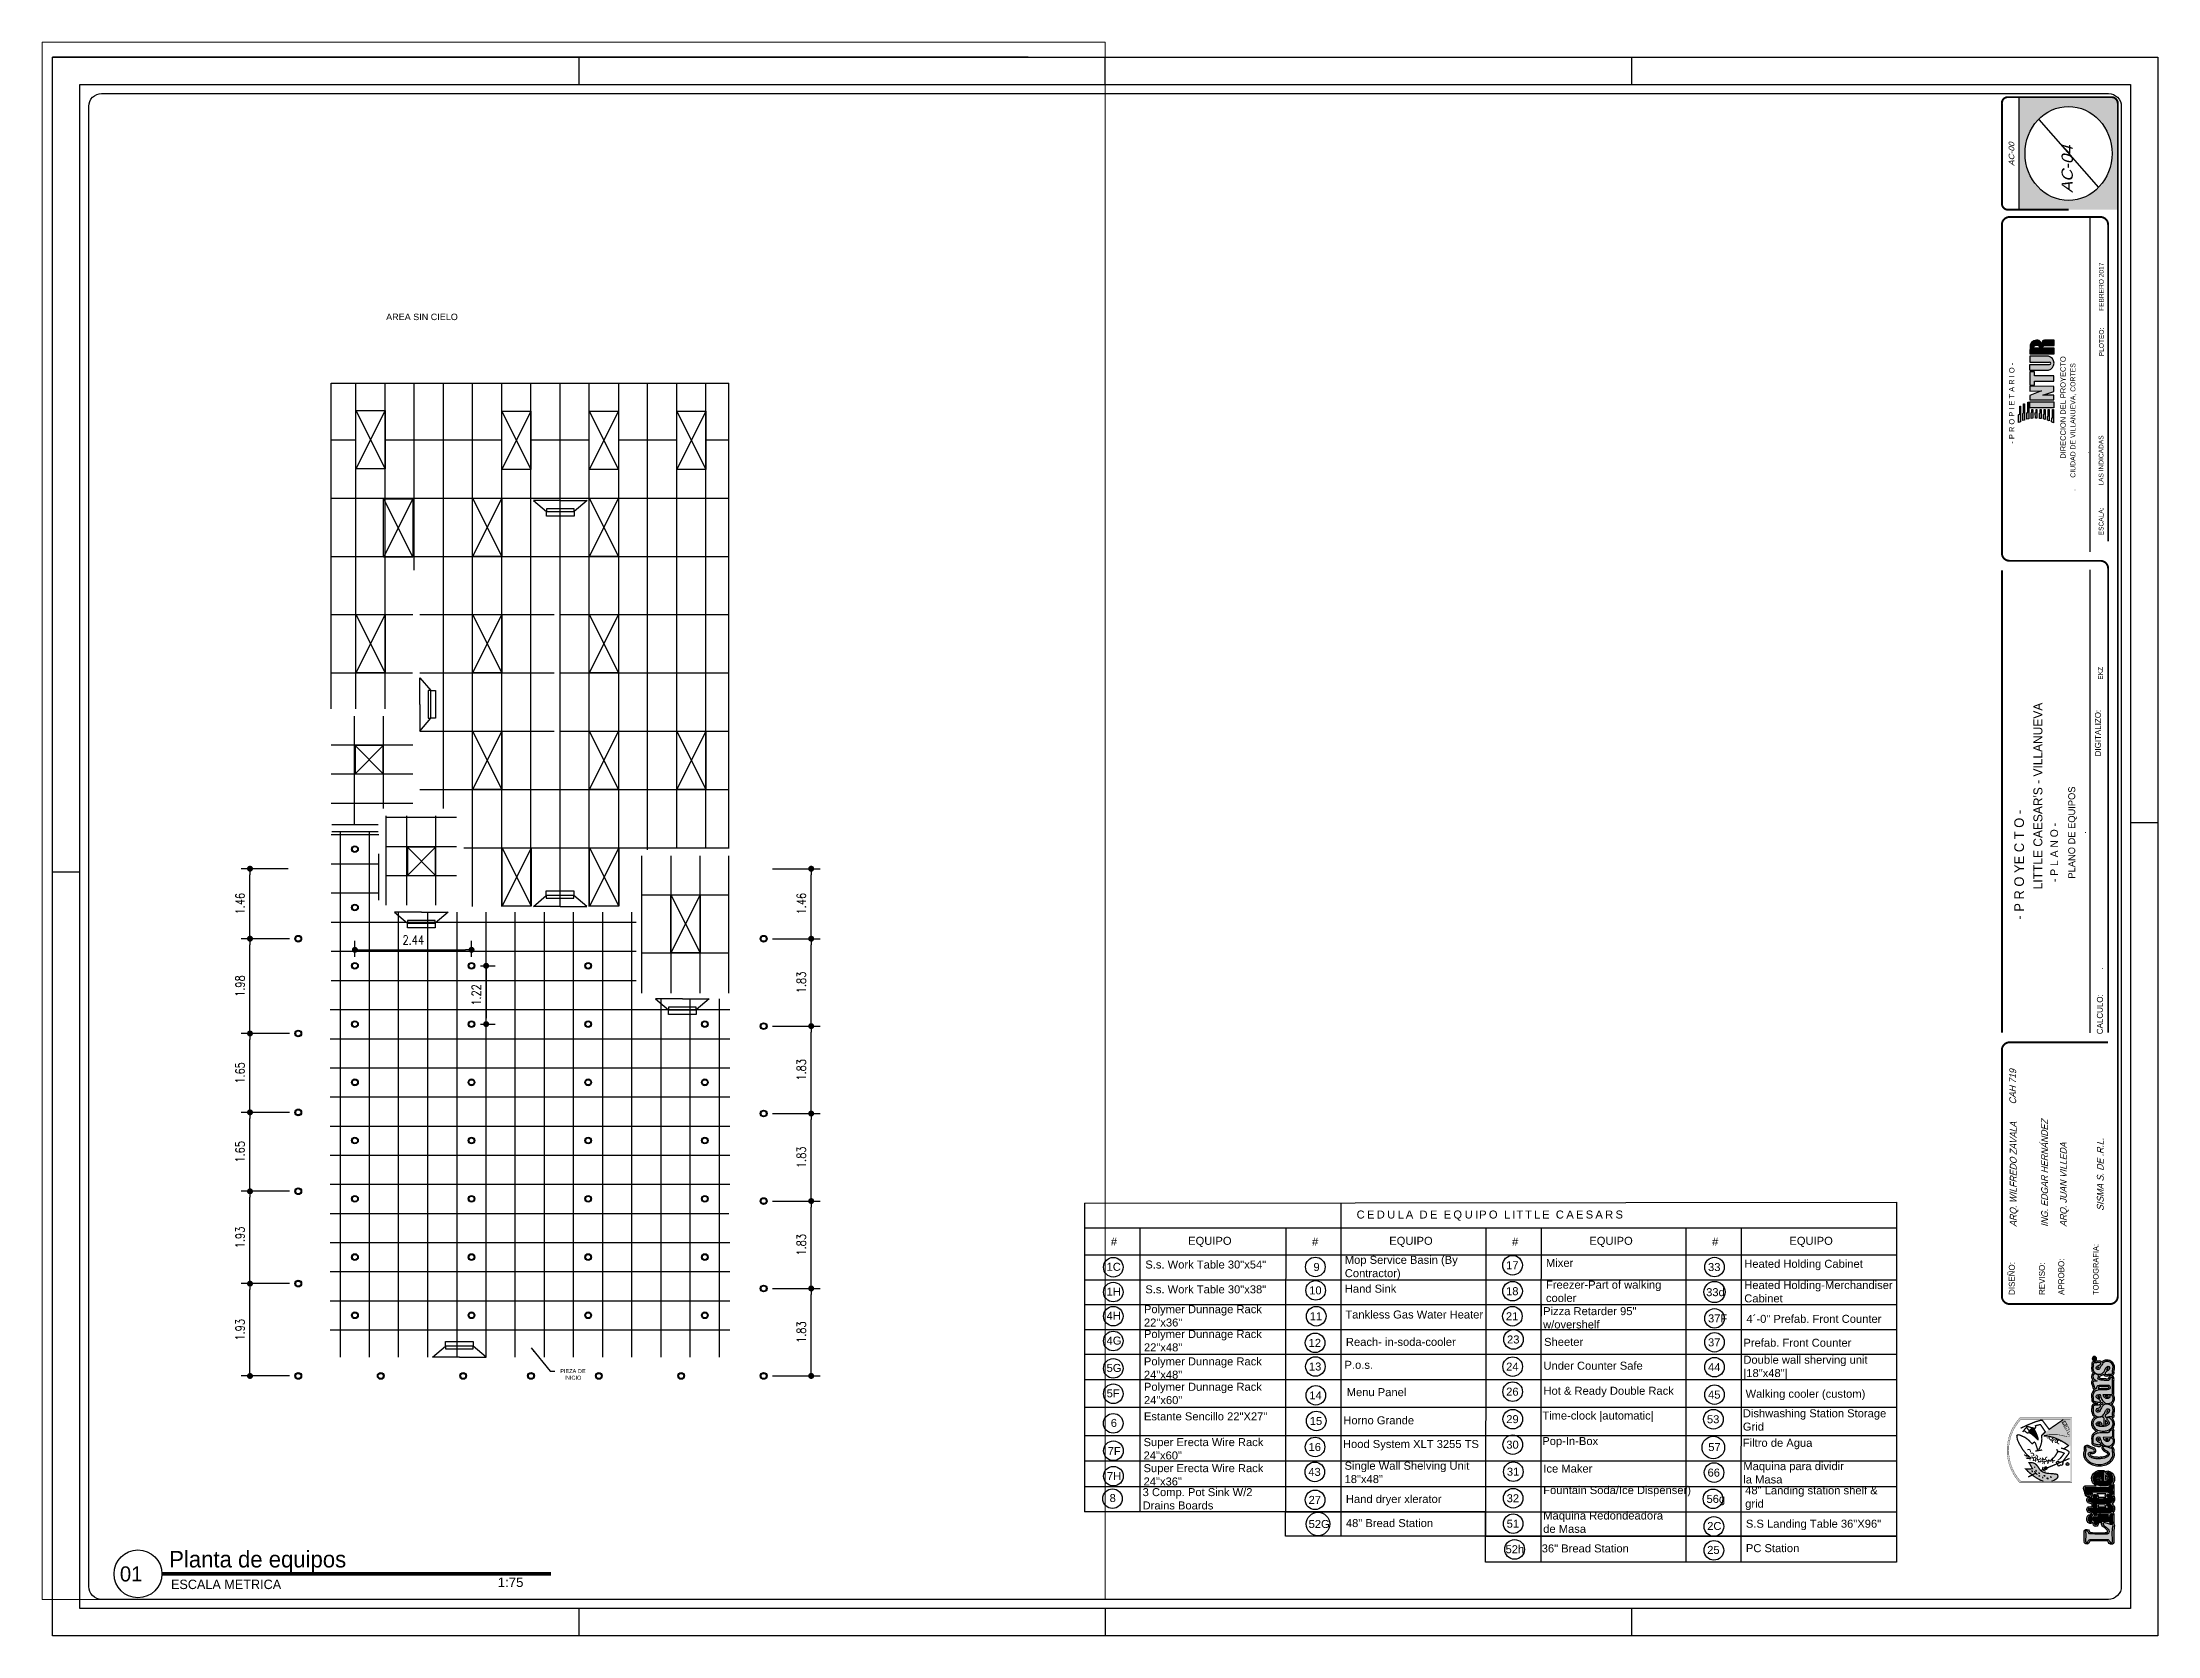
# Paper-space layout 'AC-05 PLANO DE CIELO FALSO' of a CAD drawing. Header units: metres. Extents: x 0.011 to 0.6, y 0.011 to 0.455.
# The model-space entities are those that its viewports show. They can reach past a viewport. Long polylines and large blocks are cut down to what shows.
import ezdxf
from ezdxf.enums import TextEntityAlignment as Align

# ---------------------------------------------------------------- set-up
doc = ezdxf.new("R2010")
doc.units = ezdxf.units.M
doc.header["$LTSCALE"] = 0.001
for name, color, linetype in [('A-Cielo Falso', 8, 'Continuous'), ('A-Cotas Generales', 2, 'Continuous'), ('BORDILLO 2', 7, 'Continuous'), ('DIM', 8, 'Continuous'), ('LCE A-CLNG', 241, 'Continuous')]:
    doc.layers.add(name, color=color, linetype=linetype)
doc.styles.add('Arial', font='arial.ttf', dxfattribs={"height": 0.15})
doc.styles.add('Cotas 50', font='arial.ttf', dxfattribs={"height": 0.09})
doc.styles.add('DIMEJE', font='romans.shx', dxfattribs={"width": 0.8})
doc.styles.add('electrico', font='arial.ttf', dxfattribs={"height": 50})
doc.styles.add('SISMA', font='bgothl.ttf', dxfattribs={"height": 0.2})
doc.styles.add('SISMA 2', font='ARIALN.TTF', dxfattribs={"oblique": 15, "height": 0.16})
doc.styles.add('SISMA 4', font='bgothl.ttf', dxfattribs={"oblique": 15, "height": 0.125})
doc.styles.get("Standard").update_dxf_attribs({"font": 'arial.ttf'})
doc.styles.add('style1', font='bgothl.ttf')
doc.dimstyles.new('COTAS 50', dxfattribs={"dimtxt": 0.09, "dimasz": 0.1, "dimexe": 0.09, "dimexo": 0, "dimgap": 0.05, "dimtad": 1, "dimzin": 1, "dimdsep": 46, "dimtxsty": 'Cotas 50', "dimblk": 'ARCHTICK', "dimcen": 0.1, "dimdle": 0.09, "dimclrd": 9, "dimclre": 9, "dimclrt": 256, "dimaunit": 1, "dimadec": 4, "dimazin": 0, "dimtfac": 1, "dimtmove": 0, "dimatfit": 3, "dimfxl": 0, "dimarcsym": 0})
doc.dimstyles.new('DIM 125', dxfattribs={"dimscale": 1.25, "dimtxt": 0.15, "dimasz": 0.1, "dimexe": 0.15, "dimexo": 0.15, "dimgap": 0.09, "dimtad": 1, "dimzin": 4, "dimdsep": 46, "dimtxsty": 'DIMEJE', "dimblk": 'DOT', "dimcen": 0.07, "dimdle": 0.15, "dimclrd": 256, "dimclre": 256, "dimaunit": 1, "dimadec": 4, "dimazin": 0, "dimtfac": 1, "dimtix": 1, "dimtmove": 2, "dimatfit": 1, "dimldrblk": 'DOT', "dimfxl": 0, "dimtolj": 1, "dimtzin": 0, "dimarcsym": 0})

psp = doc.layouts.new('AC-05 PLANO DE CIELO FALSO')

# ---------------------------------------------------------------- texts
at = {"color": 7, "attachment_point": 1, "style": 'electrico'}
for s, insert, char_height, width in [('{\\T1.3;CEDULA DE EQUIPO LITTLE CAESARS}', (0.377, 0.12957), 0.0022287, 0.077825), ('# ', (0.30851, 0.12204), 0.002229, 0.0391299), ('EQUIPO', (0.33005, 0.12224), 0.002229, 0.0391299), ('# ', (0.36458, 0.12204), 0.002229, 0.0391299), ('EQUIPO', (0.38611, 0.12224), 0.002229, 0.0391299), ('# ', (0.42034, 0.12204), 0.002229, 0.0391299), ('EQUIPO', (0.44188, 0.12224), 0.002229, 0.0391299), ('# ', (0.47611, 0.12204), 0.002229, 0.0391299), ('EQUIPO', (0.49765, 0.12224), 0.002229, 0.0391299), ('1C', (0.30731, 0.11499), 0.002229, 0.0391299), ('S.s. Work Table 30"x54"', (0.31811, 0.11563), 0.0022287, 0.0391299), ('9', (0.36499, 0.11495), 0.00223, 0.0391299), ('Mop Service Basin (By Contractor)', (0.37372, 0.11693), 0.0022287, 0.0391299), ('17', (0.41867, 0.11542), 0.002229, 0.0391299), ('Mixer', (0.4298, 0.11609), 0.002229, 0.0391299), ('33', (0.47497, 0.11492), 0.002229, 0.0391299), ('Heated Holding Cabinet', (0.48507, 0.11583), 0.0022287, 0.0391299), ('1H', (0.30731, 0.10807), 0.002229, 0.0391299), ('S.s. Work Table 30"x38"', (0.31811, 0.10871), 0.0022287, 0.0391299), ('10', (0.36379, 0.10842), 0.002229, 0.0391299), ('Hand Sink', (0.37372, 0.10889), 0.002229, 0.0391299), ('18', (0.41867, 0.10819), 0.002229, 0.0391299), ('Freezer-Part of walking cooler', (0.42979, 0.11001), 0.0022287, 0.0391299), ('33d', (0.47445, 0.10792), 0.002229, 0.0391299), ('Heated Holding-Merchandiser Cabinet', (0.48507, 0.1099), 0.0022287, 0.0422718), ('4H', (0.30732, 0.10135), 0.002229, 0.0391299), ('Polymer Dunnage Rack 22"x36"', (0.31773, 0.10317), 0.0022287, 0.0391299), ('11', (0.36394, 0.10121), 0.002229, 0.0391299), ('Tankless Gas Water Heater', (0.37387, 0.10169), 0.0022287, 0.0391299), ('21', (0.41863, 0.10121), 0.002229, 0.0391299), ('Pizza Retarder 95" w/overshelf', (0.429, 0.10263), 0.0022287, 0.0391299), ('37F', (0.47497, 0.1006), 0.002229, 0.0391299), (' 4´-0" Prefab. Front Counter', (0.48483, 0.10048), 0.0022287, 0.0422718), ('4G', (0.30732, 0.09442), 0.002229, 0.0391299), ('Polymer Dunnage Rack 22"x48"', (0.31773, 0.09625), 0.0022287, 0.0391299), ('23', (0.41894, 0.09473), 0.002229, 0.0391299), ('Polymer Dunnage Rack 24"x48"', (0.31772, 0.08862), 0.0022287, 0.0391299), ('12', (0.36363, 0.09379), 0.002229, 0.0391299), ('Reach- in-soda-cooler', (0.37403, 0.09405), 0.0022287, 0.0391299), ('Sheeter', (0.42927, 0.09406), 0.002229, 0.0391299), ('37', (0.47497, 0.09393), 0.002229, 0.0391299), ('Prefab. Front Counter', (0.48483, 0.09382), 0.0022287, 0.0422718), ('Double wall sherving unit |18"x48"|', (0.48483, 0.08908), 0.0022287, 0.0422718), ('5G', (0.30732, 0.08679), 0.002229, 0.0391299), ('13', (0.36371, 0.08719), 0.002229, 0.0391299), ('P.o.s.', (0.37364, 0.08766), 0.002229, 0.0391299), ('24', (0.41869, 0.08716), 0.002229, 0.0391299), ('Under Counter Safe', (0.42909, 0.08742), 0.0022287, 0.0391299), ('44', (0.47497, 0.08701), 0.002229, 0.0391299), ('5F', (0.30733, 0.07972), 0.002229, 0.0391299), ('Polymer Dunnage Rack 24"x60"', (0.31773, 0.08154), 0.0022287, 0.0391299), ('14', (0.36384, 0.07916), 0.002229, 0.0391299), ('Menu Panel', (0.37425, 0.08004), 0.002229, 0.0391299), ('26', (0.4187, 0.08017), 0.002229, 0.0391299), ('Hot & Ready Double Rack', (0.4291, 0.08042), 0.0022287, 0.0391299), ('45', (0.47497, 0.07935), 0.002229, 0.0391299), ('Walking cooler (custom)', (0.48544, 0.0796), 0.0022287, 0.0422718), ('6', (0.30849, 0.07146), 0.00223, 0.0391299), ('Estante Sencillo 22"X27"', (0.31772, 0.07329), 0.0022287, 0.0391299), ('15', (0.36395, 0.072), 0.002229, 0.0391299), ('Horno Grande', (0.37331, 0.07219), 0.0022287, 0.044959), ('29', (0.41873, 0.07251), 0.002229, 0.0391299), ('Time-clock |automatic|', (0.42877, 0.07351), 0.0022287, 0.0391299), ('53', (0.47467, 0.07248), 0.002229, 0.0391299), ('Dishwashing Station Storage Grid', (0.48468, 0.07415), 0.0022287, 0.0422718), ('Super Erecta Wire Rack 24"x60"', (0.31763, 0.06611), 0.0022287, 0.0391299), ('Hood System XLT 3255 TS', (0.37321, 0.06559), 0.0022287, 0.0391299), ('30', (0.41873, 0.0654), 0.002229, 0.0391299), ('Pop-In-Box', (0.42877, 0.06641), 0.002229, 0.0391299), ('Filtro de Agua', (0.48468, 0.06591), 0.0022287, 0.0422718), ('7F', (0.30762, 0.06361), 0.002229, 0.0391299), ('Super Erecta Wire Rack 24"x36"', (0.31763, 0.05885), 0.0022287, 0.0391299), ('16', (0.36362, 0.06475), 0.002229, 0.0391299), ('Single Wall Shelving Unit 18"x48"', (0.37366, 0.05952), 0.0022287, 0.0422718), ('57', (0.47504, 0.06474), 0.002229, 0.0391299), ('Maquina para dividir \\Pla Masa', (0.48481, 0.05941), 0.0022287, 0.0391299), ('7H', (0.30741, 0.05662), 0.002229, 0.0391299), ('43', (0.36355, 0.0578), 0.002229, 0.0391299), ('31', (0.41889, 0.05786), 0.002229, 0.0391299), ('Ice Maker', (0.42906, 0.05873), 0.002229, 0.0391299), ('66', (0.47484, 0.05761), 0.002229, 0.0391299), ('8', (0.30816, 0.05052), 0.00223, 0.0391299), ('3 Comp. Pot Sink W/2\\PDrains Boards', (0.31736, 0.05217), 0.0022287, 0.0391299), ('27', (0.36363, 0.05), 0.002229, 0.0391299), ('Hand dryer xlerator', (0.37403, 0.05025), 0.0022287, 0.0391299), ('32', (0.41884, 0.05046), 0.002229, 0.0391299), ('Fountain Soda/Ice Dispenser)', (0.42903, 0.05274), 0.0022287, 0.0391299), ('56g', (0.47455, 0.05028), 0.002229, 0.0391299), ('48" Landing station shelf & grid', (0.48533, 0.05267), 0.0022287, 0.0391299), ('52G', (0.36363, 0.04328), 0.002229, 0.0391299), ('48" Bread Station', (0.37403, 0.04353), 0.0022287, 0.0391299), ('51', (0.41884, 0.04336), 0.002229, 0.0391299), ('Maquina Redondeadora \\Pde Masa', (0.42903, 0.04564), 0.0022287, 0.0391299), ('2C', (0.47474, 0.04272), 0.002229, 0.0391299), ('S.S Landing Table 36"X96"', (0.48553, 0.04336), 0.0022287, 0.0391299), ('52h', (0.41853, 0.03624), 0.002229, 0.0391299), ('36" Bread Station', (0.42861, 0.03647), 0.0022287, 0.0422718), ('25', (0.47474, 0.03605), 0.002229, 0.0391299), ('PC Station', (0.48553, 0.03654), 0.002229, 0.0391299)]:
    psp.add_mtext(s, dxfattribs=dict(at, insert=insert, char_height=char_height, width=width))
at = {"layer": 'A-Cotas Generales', "color": 7, "attachment_point": 1, "style": 'style1'}
for s, insert, char_height, width in [('01', (0.03227, 0.03035), 0.004212, 0.5304007), ('Planta de equipos', (0.04602, 0.03465), 0.0046069, 0.2485334)]:
    psp.add_mtext(s, dxfattribs=dict(at, insert=insert, char_height=char_height, width=width))
at = {"layer": 'A-Cotas Generales', "color": 7, "width": 0.0510762, "attachment_point": 1}
for s, insert, char_height in [('{\\fBankGothic Lt BT|b0|i0|c0|p34;ESCALA METRICA}', (0.04651, 0.02665), 0.0026325), ('1:75', (0.1376, 0.02722), 0.002633)]:
    psp.add_mtext(s, dxfattribs=dict(at, insert=insert, char_height=char_height))

msp = doc.modelspace()

# ---------------------------------------------------------------- texts
at = {"layer": 'A-Cielo Falso', "color": 7, "insert": (5919.168, 1810.711), "char_height": 0.135, "attachment_point": 9, "style": 'Arial'}
msp.add_mtext('AREA SIN CIELO', dxfattribs=at)
at = {"layer": 'A-Cotas Generales', "color": 7, "linetype": 'Continuous', "insert": (5921.573, 1788.665), "char_height": 0.0832, "attachment_point": 5, "style": 'Arial'}
msp.add_mtext('PIEZA DE \\PINICIO', dxfattribs=at)

# ---------------------------------------------------------------- blocks, each defined once
blk = doc.blocks.new('LOGO')
at = {"linetype": 'Continuous'}
h = blk.add_hatch(color=184, dxfattribs=at)
h.paths.add_polyline_path([(-14.86, 11.24), (-18.32, 11.24), (-17.92, 10.41), (-11.12, 10.41), (-11.12, 10.72), (-14.47, 10.72)])
h.paths.add_polyline_path([(-14.31, 9.36), (-17.45, 9.35), (-17.2, 8.66), (-10, 8.66), (-10, 9.03), (-14.07, 9.03)])
h.paths.add_polyline_path([(-14.04, 7.57), (-16.88, 7.56), (-16.7, 6.8), (-9.3, 6.81), (-9.3, 7.21), (-13.83, 7.21)])
h.paths.add_polyline_path([(-12.57, 5.37), (-13.73, 5.37), (-13.95, 5.73), (-16.52, 5.72), (-16.44, 5.01), (-12.57, 4.98)])
h.paths.add_polyline_path([(-14.03, 3.89), (-16.39, 3.88), (-16.39, 3.16), (-12.56, 3.16), (-12.57, 3.48), (-13.86, 3.49)])
h.paths.add_polyline_path([(-14.3, 2.07), (-16.46, 2.07), (-16.54, 1.35), (-12.51, 1.36), (-12.53, 1.73), (-14.08, 1.75)])
h.paths.add_polyline_path([(-14.75, 0.28), (-16.73, 0.31), (-16.9, -0.41), (-12.56, -0.44), (-12.56, -0.08), (-14.62, -0.05)])
h.paths.add_polyline_path([(-15.52, -1.8), (-15.6, -1.46), (-17.21, -1.45), (-17.49, -2.22), (-12.6, -2.26), (-12.6, -1.84)])
h.paths.add_polyline_path([(-12.6, -3.71), (-16.29, -3.63), (-16.28, -3.34), (-17.94, -3.27), (-18.39, -4.15), (-12.59, -4.11)])
h.paths.add_polyline_path([(-9.2, 6.24), (-11.89, 6.24), (-11.89, -4.25), (-9.2, -4.25)])
h.paths.add_polyline_path([(-2.25, 6.24), (-4.5, 6.24), (-4.37, 1.11), (-6.4, 6.29), (-8.34, 6.3), (-8.34, -4.26), (-6.25, -4.26), (-6.25, 0.61), (-4.62, -4.26), (-2.37, -4.26)])
h.paths.add_polyline_path([(2.34, 4.27), (4.05, 4.27), (4.05, 6.24), (-1.79, 6.24), (-1.79, 4.27), (0, 4.27), (0, -4.27), (2.34, -4.27)])
h.paths.add_polyline_path([(7.34, 6.24), (4.85, 6.24), (4.85, -1.89, 0.822911), (10.92, -1.85), (10.92, 6.26), (8.39, 6.26), (8.39, -2.36, -1), (7.34, -2.36)])
h = blk.add_hatch(color=184, dxfattribs=at)
h.paths.add_polyline_path([(15.99, 6.18), (12.04, 6.27), (12.04, -4.37), (14.55, -4.37), (14.55, 0.57, -0.456583), (15.61, -0.26), (15.61, -4.37), (17.96, -4.37), (17.96, -0.1, 0.356863), (16.73, 1.03, -0.883741), (16.69, 1.4, 0.265944), (17.8, 2.14, 0.413156)])
h.paths.add_polyline_path([(15.76, 3.57), (15.76, 3.03, -0.414214), (14.76, 2.03), (14.52, 2.03), (14.52, 4.57), (14.76, 4.57, -0.414214)], flags=16)
at = {"color": 184, "linetype": 'Continuous'}
blk.add_lwpolyline([(-18.32, 11.24), (-14.86, 11.24), (-14.47, 10.72), (-11.12, 10.72), (-11.12, 10.41), (-17.92, 10.41), (-18.32, 11.24)], dxfattribs=at)
for points in [[(-17.45, 9.35), (-14.31, 9.36), (-14.07, 9.03), (-10, 9.03), (-10, 8.66), (-17.2, 8.66)], [(-16.73, 0.31), (-14.75, 0.28), (-14.62, -0.05), (-12.56, -0.08), (-12.56, -0.44), (-16.9, -0.41)], [(-16.88, 7.56), (-14.04, 7.57), (-13.83, 7.21), (-9.3, 7.21), (-9.3, 6.81), (-16.7, 6.8)], [(-16.46, 2.07), (-14.3, 2.07), (-14.08, 1.75), (-12.53, 1.73), (-12.51, 1.36), (-16.54, 1.35)], [(-16.52, 5.72), (-13.95, 5.73), (-13.73, 5.37), (-12.57, 5.37), (-12.57, 4.98), (-16.44, 5.01)], [(-16.39, 3.88), (-14.03, 3.89), (-13.86, 3.49), (-12.57, 3.48), (-12.56, 3.16), (-16.39, 3.16)], [(-11.89, 6.24), (-9.2, 6.24), (-9.2, -4.25), (-11.89, -4.25)], [(-8.34, 6.3), (-8.34, -4.26), (-6.25, -4.26), (-6.25, 0.61), (-4.62, -4.26), (-2.37, -4.26), (-2.25, 6.24), (-4.5, 6.24), (-4.37, 1.11), (-6.4, 6.29)], [(-1.79, 6.24), (-1.79, 4.27), (0, 4.27), (0, -4.27), (2.34, -4.27), (2.34, 4.27), (4.05, 4.27), (4.05, 6.24)], [(-17.94, -3.27), (-16.28, -3.34), (-16.29, -3.63), (-12.6, -3.71), (-12.59, -4.11), (-18.39, -4.15)], [(-17.21, -1.45), (-15.6, -1.46), (-15.52, -1.8), (-12.6, -1.84), (-12.6, -2.26), (-17.49, -2.22)]]:
    blk.add_lwpolyline(points, close=True, dxfattribs=at)
for points in [[(4.85, 6.24), (4.85, -1.89, 0.822911), (10.92, -1.85), (10.92, 6.26), (8.39, 6.26), (8.39, -2.36, -1)], [(4.85, 6.24), (7.34, 6.24), (7.34, -2.36, 1), (8.39, -2.36)], [(12.04, 6.27), (12.04, -4.37), (14.55, -4.37), (14.55, 0.57, -0.456583), (15.61, -0.26), (15.61, -4.37), (17.96, -4.37), (17.96, -0.1, 0.356863), (16.73, 1.03, -0.883741), (16.69, 1.4, 0.265944), (17.8, 2.14, 0.413156), (15.99, 6.18), (12.04, 6.27)]]:
    blk.add_lwpolyline(points, format="xyb", dxfattribs=at)
blk.add_lwpolyline([(14.52, 4.57), (14.76, 4.57, -0.414214), (15.76, 3.57), (15.76, 3.03, -0.414214), (14.76, 2.03), (14.52, 2.03)], format="xyb", close=True, dxfattribs=at)
blk = doc.blocks.new('FORMATO')
h = blk.add_hatch(color=8)
h.set_gradient(color1=(128, 128, 128), rotation=90, one_color=1, tint=1, name='CYLINDER')
edge = h.paths.add_edge_path()
edge.add_line((569.52, 445.62), (569.52, 413.01))
edge.add_line((569.52, 413.01), (598.05, 413.01))
edge.add_line((598.05, 413.01), (598.05, 443.8))
edge.add_ellipse((596.37, 443.8), major_axis=(0, 1.81), ratio=0.926531, start_angle=270, end_angle=360)
edge.add_line((596.37, 445.62), (569.52, 445.62))
edge = h.paths.add_edge_path(flags=16)
edge.add_ellipse((583.78, 429.31), major_axis=(0, 13.59), ratio=0.926531, start_angle=90, end_angle=270, ccw=False)
edge.add_ellipse((583.78, 429.31), major_axis=(0, -13.59), ratio=0.926531, start_angle=90, end_angle=270, ccw=False)
h = blk.add_hatch(color=256)
h.paths.add_polyline_path([(591.76, 79.48, -0.049799), (591.18, 79.44, 0.190442), (590.67, 79.14, 0.168), (590.52, 78.78, 0.099451), (590.53, 78.37, -0.187718), (590.54, 78.21, 0.020512), (590.45, 77.6, 0.083911), (590.49, 76.93, 0.105231), (590.7, 76.39, 0.090939), (590.95, 76.04, 0.143679), (590.55, 75.54, 0.131146), (590.45, 74.82, 0.139365), (590.63, 74.3, 0.070698), (590.84, 74.03, 0.163413), (590.52, 73.72, 0.200009), (590.47, 73.08, 0.046291), (590.67, 72.59, -0.094666), (590.81, 72.12, 0.082249), (590.96, 71.59, 0.134449), (591.31, 71.19, 0.11892), (590.8, 70.71, 0.106455), (590.47, 69.98, 0.089523), (590.43, 69.36, 0.072479), (590.54, 68.8, 0.026214), (590.52, 68.26, 0.204148), (590.69, 67.76, 0.199435), (591.11, 67.51, 0.038411), (591.63, 67.36, 0.010376), (592.24, 67.22, -0.020244), (591.48, 67.14, 0.072976), (590.93, 67.03, 0.205899), (590.58, 66.69, 0.133853), (590.51, 66.16, -0.1545), (590.49, 65.89, 0.012231), (590.46, 65.4, 0.051183), (590.49, 64.7, 0.08708), (590.73, 63.98, 0.083498), (591.07, 63.56, 0.065351), (591.45, 63.28, 0.117464), (590.75, 62.57, 0.123691), (590.43, 61.63, 0.144704), (590.64, 60.55, 0.085103), (591.13, 59.8, 0.071127), (591.63, 59.38, 0.072136), (592.07, 59.16, 0.114395), (591.18, 58.74, 0.217878), (590.5, 57.59, 0.059958), (590.49, 56.66, -0.018667), (590.54, 55.68, 0.266015), (591.24, 55.07, 0.033808), (591.65, 55, 0.047802), (592.28, 54.84, 0.140984), (592.86, 54.84, 0.25181), (593.39, 55.26), (593.42, 55.26), (593.65, 54.99, 0.123841), (593.57, 54.9, 0.260934), (593.5, 54.1, 0.141374), (594.5, 53.25, -0.098512), (595.11, 52.8, -0.429516), (595.03, 52.33, -0.083186), (594.6, 52.02, -0.077054), (593.9, 51.81, 0.001017), (593.2, 51.69, -0.037226), (592.15, 51.66, -0.065214), (591.29, 51.74, -0.12162), (590.21, 52.19, -0.260561), (589.93, 52.61, -0.412875), (590.14, 52.77, 0.050229), (591.19, 52.82, 0.599407), (591.31, 54.3, 0.05717), (590.24, 54.68, 0.01961), (589.67, 54.96, 0.232168), (588.7, 55.02, 0.22987), (588.37, 54.76, 0.113844), (588.26, 54.3, 0.126465), (588.31, 53.99, -0.277088), (588.31, 53.45, 0.139687), (588.14, 52.36, 0.16785), (588.95, 50.63, 0.167211), (591.47, 49.28, 0.17094), (595.06, 49.71, 0.177345), (596.84, 51.43, 0.160087), (596.99, 53.05, -0.158516), (596.95, 53.52, 0.088247), (596.91, 54.15, 0.216254), (596.43, 54.62, -0.147904), (596.26, 54.68, 0.169005), (596.96, 55.6, 0.122773), (597.09, 56.56, 0.196471), (596.78, 57.37, 0.08252), (596.9, 57.64, 0.024508), (596.91, 59.29, 0.217289), (596.93, 59.55, 0.110883), (596.63, 59.96, 0.092742), (596.94, 60.53, 0.093156), (597.08, 61.19, 0.104592), (597.01, 61.95, 0.11462), (596.74, 62.56, 0.08615), (596.34, 63.05, 0.204882), (596.87, 63.42, 0.192411), (596.98, 63.77, 0.128294), (596.94, 64.02, -0.088931), (596.95, 64.48, 0.058552), (597.08, 65.04, 0.086428), (597.05, 65.79, 0.078343), (596.86, 66.39, 0.0229), (596.6, 66.79, 0.082735), (596.27, 67.07, 0.069858), (596.68, 67.46, 0.066127), (596.94, 67.9, 0.088795), (597.1, 68.42, 0.065184), (597.12, 68.8, 0.059997), (597.03, 69.22, 0.084951), (596.9, 69.51, 0.025448), (596.76, 69.74, 0.137939), (596.94, 70.15, 0.014526), (596.92, 70.73, -0.037667), (596.9, 71.34, -0.074819), (596.92, 71.54, 0.056257), (596.92, 71.9, -0.604133), (596.92, 72, 0.041418), (596.9, 72.59, -0.03572), (596.9, 73.22, 0.051095), (596.92, 73.65, -0.062902), (596.94, 73.95, 0.054535), (596.94, 74.53, 0.173232), (596.71, 75.03, 0.211602), (596.31, 75.25, 0.231375), (595.76, 75.14, 0.149865), (595.48, 74.83, 0.082339), (595.39, 74.61, 0.057862), (595.33, 74.44, -0.207995), (595.24, 74.37, -0.059986), (594.57, 74.35, -0.022011), (593.29, 74.44, -0.0897), (592.75, 74.63, 0.179979), (592.9, 75.31, 0.180651), (593.94, 75.76, 0.238105), (594.4, 75.25, 0.124196), (595.05, 75.23, 0.036412), (595.48, 75.33, -0.024386), (595.84, 75.34, 0.01415), (596.22, 75.33, 0.235652), (596.83, 75.68, 0.175099), (596.99, 76.02, 0.126184), (596.94, 76.34, -0.088344), (596.95, 76.76, -0.027389), (597.05, 77.31, 0.088633), (597.09, 78.04, 0.08455), (596.83, 78.74, 0.125066), (596.3, 79.36, 0.091832), (595.7, 79.68, 0.093301), (594.76, 79.82, 0.126413), (594.07, 79.68, 0.101005), (593.43, 79.19, 0.186128), (593.07, 79.5, 0.125347), (592.37, 79.55, 0.053509)])
h.paths.add_polyline_path([(592.83, 58.84, -0.009595), (594.44, 58.83, 0.017515), (595.22, 58.86, 0.132096), (595.52, 58.99, 0.124802), (595.91, 59.47, -0.221696), (596.08, 59.65, -0.182101), (596.38, 59.61, -0.070593), (596.52, 59.43, 0.09879), (596.5, 59.27, -0.023697), (596.49, 57.71, -0.252783), (596.1, 57.47), (593.84, 57.45, 0.1766), (594.13, 56.73, 0.075974), (594.44, 56.46, 0.090104), (594.64, 56.37, 0.05069), (594.93, 56.31, 0.086386), (595.26, 56.33, 0.286937), (595.64, 56.64, 0.105497), (595.73, 57.01, -0.57402), (596.36, 57.21, -0.207042), (596.67, 56.54, -0.129345), (596.57, 55.74, -0.247808), (595.64, 54.84, -0.072181), (594.96, 54.82, -0.143791), (594.33, 55, -0.116897), (593.82, 55.44, -0.065853), (593.46, 55.97, -0.084338), (592.95, 57.45, 0.090794), (592.09, 57.38, 0.299508), (591.78, 56.97, 0.225925), (591.97, 56.52, 0.107804), (592.49, 56.16, -0.042152), (592.77, 55.98, -0.114359), (593.02, 55.69, -0.479981), (592.75, 55.25, -0.069589), (592.37, 55.24, -0.054328), (591.75, 55.41, -0.039539), (591.33, 55.48, -0.240395), (590.95, 55.77, 0.017314), (590.91, 56.7, -0.060764), (590.91, 57.54, -0.221361), (591.42, 58.4, -0.13426)], flags=16)
h.paths.add_polyline_path([(592.21, 59.55, -0.074983), (591.86, 59.73, -0.073506), (591.44, 60.08, -0.087071), (591.02, 60.73, -0.147708), (590.85, 61.59, -0.125201), (591.1, 62.35, -0.118349), (591.67, 62.93, -0.115937), (593.03, 63.34, -0.0403), (593.57, 63.34, -0.032973), (593.89, 63.28, -0.303575), (594.08, 62.87, 0.001882), (594.08, 62.43), (594.06, 61.2, -0.037677), (594.04, 60.97, -0.123421), (593.94, 60.85, -0.314501), (593.69, 60.8, -0.248344), (593.48, 60.96, -0.075484), (593.37, 61.25, -0.010858), (593.3, 61.54, 0.27136), (592.93, 61.94, 0.192574), (591.93, 61.69, 0.526107), (592, 60.91, 0.128813), (592.6, 60.67, 0.050148), (593.66, 60.61, 0.062373), (594.34, 60.68, 0.067231), (594.73, 60.78, 0.082089), (595.14, 60.98, 0.126714), (595.53, 61.42, 0.281259), (595.38, 62.18, 0.065594), (595.05, 62.49, -0.08373), (594.86, 62.67, -0.233703), (594.83, 62.93, -0.286551), (595.02, 63.14, -0.138977), (595.34, 63.16, -0.049618), (595.53, 63.09, -0.07283), (596.07, 62.74, -0.091354), (596.39, 62.33, -0.078073), (596.61, 61.85, -0.112174), (596.66, 61.22, -0.100113), (596.55, 60.68, -0.242191), (595.05, 59.43, -0.058008), (593.95, 59.24, -0.104936)], flags=16)
h.paths.add_polyline_path([(592.24, 61.26, -0.502355), (592.22, 61.35, -0.164088), (592.82, 61.52, -0.15386), (592.89, 61.39, -0.038777), (592.97, 61.07, -0.153025)], flags=16)
h.paths.add_polyline_path([(592.62, 57.03, 0.0309), (592.77, 56.49, -0.099269), (592.25, 56.83, -0.22924), (592.2, 56.94, -0.282356), (592.23, 56.99, -0.117456)], flags=16)
h.paths.add_polyline_path([(594.49, 61.19), (594.5, 62.43, 0.077897), (594.76, 62.16, -0.010547), (595.05, 61.89, -0.257126), (595.12, 61.58, -0.118951), (594.88, 61.32, -0.093231), (594.54, 61.17, -0.6836)], flags=16)
h.paths.add_polyline_path([(594.46, 57.03), (595.3, 57.03, -0.132547), (595.26, 56.83, -0.204519), (595.15, 56.74, -0.085915), (594.97, 56.72, -0.052096), (594.76, 56.77, -0.111197), (594.68, 56.81, -0.081937), (594.45, 57.01, -0.695846)], flags=16)
h.paths.add_polyline_path([(592.41, 63.41, -0.081609), (591.65, 63.65, -0.066512), (591.36, 63.86, -0.085021), (591.1, 64.19, -0.086667), (590.9, 64.76, -0.051118), (590.87, 65.38, -0.011077), (590.9, 65.8, 0.12525), (590.92, 66.23, -0.127722), (590.97, 66.53, -0.212741), (591.08, 66.64, -0.071743), (591.51, 66.73, 0.043502), (592.2, 66.76, -0.010889), (592.61, 66.83, -0.281691), (593.01, 66.72, -0.426859), (592.87, 66.15, -0.028915), (592.35, 65.94, 0.198785), (591.87, 65.52, 0.22601), (591.83, 65.06, 0.222375), (592.12, 64.77, 0.205438), (592.61, 64.82, 0.056902), (592.66, 64.87, 0.03913), (592.72, 64.93, 0.103592), (593.07, 65.51, -0.036646), (593.31, 65.99, -0.081731), (593.79, 66.67, -0.040106), (593.98, 66.83, -0.161985), (594.84, 67.09, -0.172206), (596.06, 66.72, -0.077459), (596.27, 66.54, -0.021308), (596.49, 66.19, -0.078708), (596.64, 65.72, -0.088785), (596.67, 65.09, -0.062021), (596.55, 64.59, 0.107162), (596.54, 63.87, -0.308609), (596.56, 63.77, -0.352971), (596.53, 63.67, -0.231207), (596.25, 63.46, -0.027812), (595.76, 63.44, 0.053106), (595.29, 63.43, -0.09892), (595.03, 63.33, -0.090262), (594.59, 63.34, -0.33587), (594.38, 63.53, -0.159695), (594.39, 63.84, -0.159388), (594.51, 63.94, -0.050935), (594.93, 64.25, 0.047158), (595.29, 64.52, 0.249983), (595.63, 65.34, 0.71303), (594.79, 65.5, 0.09283), (594.31, 64.68, -0.06935), (593.98, 64.12, -0.095173), (593.63, 63.72, -0.085894), (593.11, 63.46, -0.124517)], flags=16)
h.paths.add_polyline_path([(594.31, 54.82, -0.019847), (594.5, 54.8, -0.079104), (594.84, 54.67, 0.012295), (595.4, 54.48, 0.009229), (596.32, 54.21, -0.176329), (596.51, 54.02, -0.079584), (596.54, 53.58, 0.143033), (596.59, 52.92, -0.155303), (596.46, 51.61, -0.177315), (594.88, 50.09, -0.172013), (591.55, 49.69, -0.168373), (589.26, 50.92, -0.168544), (588.55, 52.41, -0.137467), (588.68, 53.26, 0.257985), (588.68, 54.17, -0.125993), (588.68, 54.27, -0.123901), (588.74, 54.58, -0.33786), (588.81, 54.61, -0.259901), (589.48, 54.59, -0.022166), (590.1, 54.28, -0.058756), (591.1, 53.94, -0.54653), (591.07, 53.22, -0.046107), (590.18, 53.18, 0.427375), (589.51, 52.62, 0.262028), (589.99, 51.84, 0.117489), (591.21, 51.33, 0.063013), (592.14, 51.24, 0.037145), (593.26, 51.28, -0.001032), (593.96, 51.4, 0.077809), (594.8, 51.66, 0.077233), (595.3, 52.01, 0.419744), (595.43, 53.06, 0.100656), (594.68, 53.63, -0.137219), (593.87, 54.3, -0.242387), (593.91, 54.67, 0.009803), (593.92, 54.68, -0.294179)], flags=16)
h.paths.add_polyline_path([(592.29, 65.17, -0.290407), (592.24, 65.22, -0.175932), (592.25, 65.31, -0.155552), (592.61, 65.56, -0.093749), (592.4, 65.2, -0.245751)], flags=16)
h.paths.add_polyline_path([(594.79, 64.69, -0.097589), (595.13, 65.24, -1.03991), (595.22, 65.2, -0.209096)], flags=16)
h.paths.add_polyline_path([(593.38, 66.92, 0.19106), (593.04, 67.2, -1.091815), (593.03, 67.26, 0.164829), (593.39, 67.6, -1.003224), (593.45, 67.61, 0.038223), (593.8, 67.27, -0.920466), (593.79, 67.21, 0.054779), (593.45, 66.93, -0.680228)], flags=16)
h.paths.add_polyline_path([(593.79, 67.88, -0.115406), (593.18, 69.05, -0.03233), (592.95, 69.83, 0.085357), (592.1, 69.78, 0.557784), (591.96, 68.87, -0.013025), (592.85, 68.23, -0.425582), (593, 67.77, -0.312613), (592.65, 67.62, -0.058158), (591.72, 67.77, -0.043419), (591.21, 67.91, -0.025703), (591.02, 68.03, -0.242142), (590.93, 68.25, -0.032111), (590.96, 68.85, -0.088968), (590.85, 69.39, -0.093558), (590.88, 69.89, -0.109734), (591.15, 70.47, -0.122006), (591.51, 70.83, -0.089706), (591.94, 71.04, -0.098008), (593.51, 71.21, 0.04692), (595.39, 71.31, 0.261521), (595.72, 71.5, 0.096415), (595.81, 71.72, -0.255615), (595.94, 71.94, -0.169011), (595.83, 72.09, 0.044285), (595.67, 72.39, 0.275597), (595.23, 72.59, -0.010319), (593.88, 72.6, 0.04028), (592.26, 72.48, 0.251633), (592.01, 72.01, -0.243916), (591.83, 71.57, -0.242112), (591.48, 71.58, -0.110603), (591.33, 71.77, -0.082004), (591.22, 72.17, 0.093944), (591.03, 72.78, -0.046794), (590.86, 73.2, -0.202132), (590.89, 73.53, -0.162231), (591.01, 73.65, -0.0707), (592.03, 73.77, 0.348561), (592, 73.82, -0.141157), (590.99, 74.52, -0.155689), (590.87, 74.86, -0.135272), (590.93, 75.38, -0.143866), (591.19, 75.7, -0.321257), (592.09, 75.65, -0.161699), (592.49, 75.25, -0.216001), (592.33, 74.75, 0.360061), (592.41, 74.34, 0.094356), (593.24, 74.03, 0.021933), (594.54, 73.93, 0.060369), (595.32, 73.96, 0.260178), (595.73, 74.32, -0.112178), (595.78, 74.46, -0.141506), (595.85, 74.63, -0.194069), (595.99, 74.8, -0.302503), (596.24, 74.83, -0.311863), (596.39, 74.76, -0.196443), (596.52, 74.49, -0.052986), (596.53, 74.01, 0.059395), (596.5, 73.63, -0.053968), (596.48, 73.26, 0.03696), (596.49, 72.55, -0.033625), (596.51, 72.13, -0.097046), (596.45, 71.88, -0.28142), (596.51, 71.75, -0.030039), (596.51, 71.61, 0.061695), (596.48, 71.35, 0.036594), (596.5, 70.69, -0.013295), (596.53, 70.18, -0.355687), (596.12, 69.86, -0.011803), (593.84, 69.84, 0.196699), (594.15, 69.11, 0.167749), (594.9, 68.67, 0.269853), (595.59, 68.91, 0.131241), (595.73, 69.43, -0.497983), (596.2, 69.73, -0.131063), (596.55, 69.29, -0.101924), (596.63, 69.1, -0.06333), (596.7, 68.77, -0.067586), (596.69, 68.48, -0.09476), (596.57, 68.08, -0.06784), (596.36, 67.72, -0.069189), (596.03, 67.42, -0.384837)], flags=16)
h.paths.add_polyline_path([(592.77, 68.82, -0.049296), (592.25, 69.21, -0.508822), (592.25, 69.36, -0.06715), (592.63, 69.4, 0.015491), (592.81, 68.85, -0.87937)], flags=16)
h.paths.add_polyline_path([(594.44, 69.39, -0.676064), (594.46, 69.43, -0.001039), (595.3, 69.42, -0.141801), (595.24, 69.18, -0.250429), (594.95, 69.09, -0.167532)], flags=16)
h.paths.add_polyline_path([(592.36, 71.57, -0.015866), (592.47, 72.07, -0.031277), (593.88, 72.16, 0.007773), (595.25, 72.15, -0.286801), (595.34, 72.11, -0.100429), (595.41, 71.99, -0.129271), (595.38, 71.78, -0.196962), (595.16, 71.71, -0.030174), (593.71, 71.65, 0.043437)], flags=16)
h.paths.add_polyline_path([(591.24, 76.34, -0.100834), (591.07, 76.59, -0.116903), (590.9, 77.01, -0.086173), (590.86, 77.55, -0.019829), (590.94, 78.11, 0.151737), (590.93, 78.49, -0.098155), (590.93, 78.74, -0.209108), (590.99, 78.87, -0.181015), (591.21, 79.02, 0.059692), (591.84, 79.06, -0.030245), (592.41, 79.13, -0.112456), (592.93, 79.1, -0.172744), (593.05, 78.98, -0.307654), (593.05, 78.62, -0.062362), (592.27, 78.19, 0.185536), (591.88, 77.85, 0.222715), (591.82, 77.39, 0.288057), (592.19, 77.07, 0.122371), (592.53, 77.1, 0.191648), (592.77, 77.29, 0.011468), (593.17, 78.03, -0.057558), (593.74, 78.91, -0.094327), (594.25, 79.29, -0.099374), (594.76, 79.4, -0.096231), (595.57, 79.29, -0.094997), (596.05, 79.03, -0.129936), (596.47, 78.55, -0.084676), (596.67, 77.97, -0.086831), (596.65, 77.41, 0.026585), (596.54, 76.83, 0.096139), (596.54, 76.21, -0.171557), (596.57, 76.06, -0.2494), (596.51, 75.95, -0.260377), (596.21, 75.74, -0.013842), (595.86, 75.76, 0.028227), (595.4, 75.74, -0.041811), (594.97, 75.63, -0.120101), (594.54, 75.64, -0.259109), (594.36, 75.87, -0.39402), (594.55, 76.29, 0.004121), (595.09, 76.68, 0.167466), (595.64, 77.33, 0.871875), (594.86, 77.87, 0.088831), (594.43, 77.21, -0.040649), (594.06, 76.56, -0.075015), (593.66, 76.07, -0.180651), (592.88, 75.73, -0.271729)], flags=16)
h.paths.add_polyline_path([(594.81, 77, -0.124724), (595.16, 77.56, -0.991618), (595.25, 77.49, -0.170121)], flags=16)
h.paths.add_polyline_path([(592.28, 77.51, -0.340738), (592.24, 77.54, -0.196709), (592.25, 77.63, -0.156806), (592.58, 77.84, -0.050963), (592.41, 77.53, -0.181315), (592.39, 77.51, -0.158723)], flags=16)
at = {"true_color": 0xf57a00}
h = blk.add_hatch(color=30, dxfattribs=at)
h.paths.add_polyline_path([(592.14, 51.24, -0.063013), (591.21, 51.33, -0.117489), (589.99, 51.84, -0.262028), (589.51, 52.62, -0.427375), (590.18, 53.18, 0.046107), (591.07, 53.22, 0.54653), (591.1, 53.94, 0.058756), (590.1, 54.28, 0.022166), (589.48, 54.59, 0.259901), (588.81, 54.61, 0.33786), (588.74, 54.58, 0.123901), (588.68, 54.27, 0.125993), (588.68, 54.17, -0.257985), (588.68, 53.26, 0.137467), (588.55, 52.41, 0.168544), (589.26, 50.92, 0.168373), (591.55, 49.69, 0.172013), (594.88, 50.09, 0.177315), (596.46, 51.61, 0.155303), (596.59, 52.92, -0.143033), (596.54, 53.58, 0.079584), (596.51, 54.02, 0.176329), (596.32, 54.21, -0.009203), (595.4, 54.48, -0.012351), (594.84, 54.67, 0.079104), (594.5, 54.8, 0.019847), (594.31, 54.82, 0.294179), (593.92, 54.68, -0.009803), (593.91, 54.67, 0.242387), (593.87, 54.3, 0.137219), (594.68, 53.63, -0.100656), (595.43, 53.06, -0.419744), (595.3, 52.01, -0.077233), (594.8, 51.66, -0.077809), (593.96, 51.4, 0.001032), (593.26, 51.28, -0.037145)])
h.paths.add_polyline_path([(591.78, 56.97, -0.299508), (592.09, 57.38, -0.090794), (592.95, 57.45, 0.084338), (593.46, 55.97, 0.065853), (593.82, 55.44, 0.116897), (594.33, 55, 0.143791), (594.96, 54.82, 0.072181), (595.64, 54.84, 0.247808), (596.57, 55.74, 0.129345), (596.67, 56.54, 0.209089), (596.36, 57.22, 0.567692), (595.73, 57.01, -0.105497), (595.64, 56.64, -0.286937), (595.26, 56.33, -0.088158), (594.92, 56.31, -0.04952), (594.64, 56.37, -0.090104), (594.44, 56.46, -0.075974), (594.13, 56.73, -0.1766), (593.84, 57.45), (596.1, 57.47, 0.252783), (596.49, 57.71, 0.023697), (596.5, 59.27, -0.09879), (596.52, 59.43, 0.070593), (596.38, 59.61, 0.182101), (596.08, 59.65, 0.221696), (595.91, 59.47, -0.124802), (595.52, 58.99, -0.132096), (595.22, 58.86, -0.017515), (594.44, 58.83, 0.009595), (592.83, 58.84, 0.13426), (591.42, 58.4, 0.221361), (590.91, 57.54, 0.060764), (590.91, 56.7, -0.017314), (590.95, 55.77, 0.240395), (591.33, 55.48, 0.039539), (591.75, 55.41, 0.054328), (592.37, 55.24, 0.070966), (592.76, 55.25, 0.47293), (593.02, 55.69, 0.114359), (592.77, 55.98, 0.042152), (592.49, 56.16, -0.107804), (591.97, 56.52, -0.225925)])
h.paths.add_polyline_path([(592, 60.91, -0.526107), (591.93, 61.69, -0.192574), (592.93, 61.94, -0.27136), (593.3, 61.54, 0.011247), (593.37, 61.24, 0.07291), (593.48, 60.96, 0.248344), (593.69, 60.8, 0.314501), (593.94, 60.85, 0.123421), (594.04, 60.97, 0.037677), (594.06, 61.2), (594.08, 62.43, -0.001882), (594.08, 62.87, 0.303575), (593.89, 63.28, 0.032973), (593.57, 63.34, 0.0403), (593.03, 63.34, 0.115937), (591.67, 62.93, 0.118349), (591.1, 62.35, 0.125201), (590.85, 61.59, 0.147708), (591.02, 60.73, 0.087071), (591.44, 60.08, 0.073506), (591.86, 59.73, 0.074983), (592.21, 59.55, 0.104936), (593.95, 59.24, 0.058008), (595.05, 59.43, 0.242191), (596.55, 60.68, 0.100113), (596.66, 61.22, 0.112174), (596.61, 61.85, 0.078073), (596.39, 62.33, 0.091354), (596.07, 62.74, 0.07283), (595.53, 63.09, 0.049618), (595.34, 63.16, 0.138977), (595.02, 63.14, 0.286551), (594.83, 62.93, 0.233703), (594.86, 62.67, 0.08373), (595.05, 62.49, -0.065594), (595.38, 62.18, -0.281259), (595.53, 61.42, -0.126714), (595.14, 60.98, -0.082089), (594.73, 60.78, -0.067231), (594.34, 60.68, -0.062373), (593.66, 60.61, -0.050148), (592.6, 60.67, -0.128813)])
h.paths.add_polyline_path([(592.12, 64.77, -0.222375), (591.83, 65.06, -0.22601), (591.87, 65.52, -0.198785), (592.35, 65.94, 0.028915), (592.87, 66.15, 0.426859), (593.01, 66.72, 0.281691), (592.61, 66.83, 0.010889), (592.2, 66.76, -0.043502), (591.51, 66.73, 0.072413), (591.08, 66.64, 0.207419), (590.97, 66.53, 0.127722), (590.92, 66.23, -0.12525), (590.9, 65.8, 0.011077), (590.87, 65.38, 0.051118), (590.9, 64.76, 0.086667), (591.1, 64.19, 0.085021), (591.36, 63.86, 0.066512), (591.65, 63.65, 0.081609), (592.41, 63.41, 0.124517), (593.11, 63.46, 0.085894), (593.63, 63.72, 0.095173), (593.98, 64.12, 0.06935), (594.31, 64.68, -0.09283), (594.79, 65.5, -0.71303), (595.63, 65.34, -0.249983), (595.29, 64.52, -0.047158), (594.93, 64.25, 0.050935), (594.51, 63.94, 0.159388), (594.39, 63.84, 0.159695), (594.38, 63.53, 0.33587), (594.59, 63.34, 0.090663), (595.04, 63.33, 0.098195), (595.29, 63.43, -0.053106), (595.76, 63.44, 0.027812), (596.25, 63.46, 0.231207), (596.53, 63.67, 0.352971), (596.56, 63.77, 0.308609), (596.54, 63.87, -0.107162), (596.55, 64.59, 0.062021), (596.67, 65.09, 0.088785), (596.64, 65.72, 0.078708), (596.49, 66.19, 0.021308), (596.27, 66.54, 0.077459), (596.06, 66.72, 0.172206), (594.84, 67.09, 0.161985), (593.98, 66.83, 0.040106), (593.79, 66.67, 0.081731), (593.31, 65.99, 0.036646), (593.07, 65.51, -0.103529), (592.72, 64.93, -0.039327), (592.66, 64.87, -0.056902), (592.61, 64.82, -0.205438)])
h.paths.add_polyline_path([(591.51, 70.83, 0.122006), (591.15, 70.47, 0.109734), (590.88, 69.89, 0.093558), (590.85, 69.39, 0.088968), (590.96, 68.85, 0.032111), (590.93, 68.25, 0.242142), (591.02, 68.03, 0.025703), (591.21, 67.91, 0.043419), (591.72, 67.77, 0.058158), (592.65, 67.62, 0.312613), (593, 67.77, 0.425582), (592.85, 68.23, 0.013025), (591.96, 68.87, -0.557784), (592.1, 69.78, -0.085357), (592.95, 69.83, 0.03233), (593.18, 69.05, 0.115406), (593.79, 67.88, 0.384837), (596.03, 67.42, 0.069189), (596.36, 67.72, 0.06784), (596.57, 68.08, 0.09476), (596.69, 68.48, 0.067586), (596.7, 68.77, 0.06333), (596.63, 69.1, 0.101924), (596.55, 69.29, 0.131063), (596.2, 69.73, 0.497983), (595.73, 69.43, -0.131241), (595.59, 68.91, -0.269853), (594.9, 68.67, -0.167749), (594.15, 69.11, -0.196699), (593.84, 69.84, 0.011803), (596.12, 69.86, 0.355687), (596.53, 70.18, 0.013295), (596.5, 70.69, -0.036594), (596.48, 71.35, -0.061695), (596.51, 71.61, 0.030039), (596.51, 71.75, 0.28142), (596.45, 71.88, 0.097046), (596.51, 72.13, 0.033625), (596.49, 72.55, -0.03696), (596.48, 73.26, 0.053968), (596.5, 73.63, -0.059395), (596.53, 74.01, 0.052986), (596.52, 74.49, 0.196443), (596.39, 74.76, 0.311863), (596.24, 74.83, 0.302503), (595.99, 74.8, 0.194069), (595.85, 74.63, 0.141506), (595.78, 74.46, 0.112178), (595.73, 74.32, -0.260178), (595.32, 73.96, -0.060369), (594.54, 73.93, -0.021933), (593.24, 74.03, -0.094356), (592.41, 74.34, -0.360061), (592.33, 74.75, 0.216001), (592.49, 75.25, 0.161699), (592.09, 75.65, 0.321257), (591.19, 75.7, 0.143674), (590.93, 75.38, 0.135409), (590.87, 74.86, 0.155689), (590.99, 74.52, 0.141107), (592, 73.82, -0.350754), (592.03, 73.77, 0.0707), (591.01, 73.65, 0.162231), (590.89, 73.53, 0.202132), (590.86, 73.2, 0.046794), (591.03, 72.78, -0.094332), (591.22, 72.16, 0.081482), (591.33, 71.77, 0.110603), (591.48, 71.58, 0.242112), (591.83, 71.57, 0.243916), (592.01, 72.01, -0.251633), (592.26, 72.48, -0.04028), (593.88, 72.6, 0.010319), (595.23, 72.59, -0.275597), (595.67, 72.39, -0.044285), (595.83, 72.09, 0.169011), (595.94, 71.94, 0.255615), (595.81, 71.72, -0.096415), (595.72, 71.5, -0.261521), (595.39, 71.31, -0.04692), (593.51, 71.21, 0.098008), (591.94, 71.04, 0.089706)])
h.paths.add_polyline_path([(592.19, 77.07, -0.288057), (591.82, 77.39, -0.222715), (591.88, 77.85, -0.185536), (592.27, 78.19, 0.062362), (593.05, 78.62, 0.307654), (593.05, 78.98, 0.172744), (592.93, 79.1, 0.112456), (592.41, 79.13, 0.030245), (591.84, 79.06, -0.059692), (591.21, 79.02, 0.181015), (590.99, 78.87, 0.209108), (590.93, 78.74, 0.098155), (590.93, 78.49, -0.151737), (590.94, 78.11, 0.019829), (590.86, 77.55, 0.086173), (590.9, 77.01, 0.116903), (591.07, 76.59, 0.100834), (591.24, 76.34, 0.271729), (592.88, 75.73, 0.180651), (593.66, 76.07, 0.075015), (594.06, 76.56, 0.040649), (594.43, 77.21, -0.088831), (594.86, 77.87, -0.871875), (595.64, 77.33, -0.167466), (595.09, 76.68, -0.004121), (594.55, 76.29, 0.39402), (594.36, 75.87, 0.259109), (594.54, 75.64, 0.120101), (594.97, 75.63, 0.041811), (595.4, 75.74, -0.028227), (595.86, 75.76, 0.013842), (596.21, 75.74, 0.260377), (596.51, 75.95, 0.2494), (596.57, 76.06, 0.171557), (596.54, 76.21, -0.096139), (596.54, 76.83, -0.026585), (596.65, 77.41, 0.086831), (596.67, 77.97, 0.084676), (596.47, 78.55, 0.129936), (596.05, 79.03, 0.094997), (595.57, 79.29, 0.096231), (594.76, 79.4, 0.099374), (594.25, 79.29, 0.094327), (593.74, 78.91, 0.057558), (593.17, 78.03, -0.011468), (592.77, 77.29, -0.191648), (592.53, 77.1, -0.122371)])
h = blk.add_hatch(color=256)
h.paths.add_polyline_path([(569.64, 63.07, 0.187601), (565.99, 53.67), (566.46, 53.67, -0.187602), (569.93, 62.6), (584.31, 62.6), (584.31, 53.67), (584.79, 53.67), (584.79, 63.07)])
h.paths.add_polyline_path([(569.93, 44.74, -0.1876), (566.46, 53.67), (565.99, 53.67, 0.187601), (569.64, 44.27), (584.79, 44.27), (584.79, 53.67), (584.31, 53.67), (584.31, 44.74)])
for points in [[(578.16, 59.76), (576.46, 58.44), (576.28, 58.27), (576.81, 58), (577.51, 57.81), (577.92, 57.79), (579.56, 57.39), (580.27, 57.08), (580.98, 56.89), (581.55, 56.51), (582.88, 55.72), (583.56, 55.2), (584.31, 55.02), (584.31, 62.6), (582.29, 62.6)], [(588.81, 43, -0.003225), (588.8, 43, -0.015725), (588.78, 42.99, 0.142025), (588.61, 42.86, 0.193517), (588.59, 42.41, -0.039794), (588.93, 41.32, 0.092613), (589.17, 40.71, 0.325865), (589.61, 40.67, 0.163851), (589.74, 41.02, -0.327109), (590.05, 41.51, 0.000371), (590.17, 41.51), (590.13, 42.99)], [(590.13, 42.99), (590.17, 41.51, 0.001747), (590.73, 41.52), (593.45, 41.53), (593.41, 42.97)], [(592.68, 44.78, -0.077083), (592.28, 44.89, -0.196008), (591.79, 45.34, -0.268838), (591.81, 45.66, -0.130754), (592.26, 45.96, -0.038544), (592.61, 46.05, -0.155085), (593.15, 45.96, -0.139427), (593.37, 45.39, 0.138441), (593.49, 45.08, 0.28427), (593.79, 44.93, 0.383637), (594.04, 45.13), (594.02, 47.26, 0.259974), (593.88, 47.41, 0.058795), (593.27, 47.47, 0.148101), (591.77, 47.09, 0.367595), (590.91, 45.07, 0.18624), (591.99, 43.77, 0.06039), (593.17, 43.41, 0.025661), (593.61, 43.37, 0.041299), (594.25, 43.38, 0.051974), (594.88, 43.49, 0.158929), (596.31, 44.33, 0.235077), (596.65, 45.87, 0.280292), (595.27, 47.3, 0.271334), (594.89, 47.18, 0.08068), (594.82, 47.03, 0.194353), (594.85, 46.76, 0.123162), (594.98, 46.61, -0.233201), (595.54, 45.85, -0.266105), (595.18, 45.11, -0.150262), (594.06, 44.76), (593.39, 44.74, 0.016827)], [(595.05, 42.96), (593.41, 42.97), (593.45, 41.53), (595.2, 41.54, -0.140067), (595.55, 41.4, -0.130788), (595.75, 41.14, 0.086381), (595.88, 40.88, 0.305083), (596.23, 40.71, 0.153282), (596.46, 40.91, 0.194872), (596.48, 40.98, -0.017251), (596.49, 43.5, 0.266729), (596.4, 43.71, 0.308153), (596.03, 43.72, 0.129498), (595.76, 43.36, -0.14115), (595.46, 43.06, -0.111854)], [(591.91, 36.94), (591.91, 38.3), (594.43, 38.25, 0.003646), (595.16, 38.28, 0.023556), (595.77, 38.34, 0.095996), (596.15, 38.54, 0.214729), (596.67, 39.32, 0.226781), (596.43, 40.37, 0.0609), (595.93, 40.73, 0.065934), (595.62, 40.89, 0.080011), (595.21, 40.96, 0.214301), (594.95, 40.87, 0.336626), (594.93, 40.41, 0.067566), (595.28, 40.13, -0.42436), (595.28, 39.91, -0.166434), (595, 39.79, -0.033627), (594.63, 39.74, -0.033908), (591.91, 39.72, 0.019151), (591.93, 40.45, 0.233407), (591.66, 40.81, 0.141051), (591.35, 40.9, 0.261512), (591.06, 40.78, 0.099325), (591, 40.67, 0.046024), (590.98, 40.26, -0.004974), (591, 39.71, 0.024867), (589.72, 39.69, 0.301854), (589.52, 39.33, 0.158738), (589.61, 38.95, 0.150402), (589.8, 38.84, -0.067234), (590.04, 38.76, -0.096825), (590.99, 38.21, -0.070986), (590.99, 36.96, 0.006985), (590.52, 36.95, 0.033766), (589.72, 36.93, 0.051779), (589.67, 36.92, 0.137968), (589.56, 36.82, 0.148405), (589.56, 36.28, 0.161905), (589.6, 36.18, -0.052259), (590.64, 35.67, -0.218132), (591.17, 35.01, 0.408476), (591.51, 34.76, 0.553786), (591.84, 35.09, -0.01014), (591.88, 35.54, -0.031026), (593.14, 35.51, -0.000743), (594.67, 35.44, 0.039132), (595.55, 35.49, 0.250536), (596.57, 36.27, 0.138107), (596.65, 37.11, 0.163311), (596.12, 37.85, 0.164919), (595.23, 38.18, 0.475909), (594.85, 37.83, 0.195998), (594.92, 37.63, -0.057591), (595.29, 37.33, -0.401335), (595.3, 37.07, -0.126614), (595.11, 36.94, -0.043349), (594.65, 36.92, -0.024786)], [(592.89, 29.39, -0.028816), (589.83, 29.54, -0.134879), (589.49, 30.01, 0.11467), (589.27, 30.29, 0.486336), (588.7, 30.12, 0.055412), (588.69, 30.06, -0.055486), (588.67, 27.27, 0.046604), (588.67, 27.27, 0.00812), (588.68, 27.25, 0.377749), (589.11, 26.96, 0.356494), (589.27, 27.02), (589.4, 27.23, 0.000679), (589.6, 27.57, -0.248872), (590.05, 27.9), (594.66, 27.88), (595.11, 27.84, -0.1716), (595.37, 27.77, -0.116377), (595.55, 27.57, -0.005453), (595.75, 27.14, 0.838439), (596.51, 27.24, 0.002545), (596.44, 29.55, -0.056398), (596.63, 31.6, 0.176676), (596.64, 31.98, 0.156288), (596.6, 32.05, 0.269798), (596.14, 32.22, -0.055681), (595.69, 32.28, -0.019789), (594.37, 32.71, 0.455011), (593.79, 32.49, 0.332095), (594.04, 31.91, -0.003273), (594.41, 31.63, -0.084143), (595.3, 30.81, -0.159156), (595.52, 30.19, -0.06037), (595.49, 29.94, -0.335981), (594.96, 29.44, -0.004249)]]:
    blk.add_hatch(color=30, dxfattribs=at).paths.add_polyline_path(points)
h = blk.add_hatch(color=30, dxfattribs=at)
h.paths.add_polyline_path([(573.53, 60.26), (573.31, 60.32), (572.37, 59.45), (572.22, 59.16), (572.26, 58.85), (572.53, 58.62), (572.95, 58.4), (573.66, 57.81), (574.32, 57.19), (574.79, 56.72), (574.94, 56.65), (575.05, 56.68), (575.08, 56.9), (574.98, 57.41), (574.73, 58.12), (574.44, 58.83), (574.14, 59.45), (573.78, 60.15)])
h.paths.add_polyline_path([(573.85, 58.44, -0.069087), (573.9, 58.44, -0.05996), (573.98, 58.43, -0.050614), (574.05, 58.41, -0.069087), (574.1, 58.37, -0.10579), (574.13, 58.33, -0.164162), (574.13, 58.29, -0.164949), (574.11, 58.26, -0.10579), (574.06, 58.24, -0.069087), (574, 58.23, -0.058721), (573.92, 58.24, -0.051852), (573.86, 58.27, -0.069087), (573.81, 58.3, -0.10579), (573.78, 58.35, -0.158872), (573.78, 58.38, -0.17025), (573.8, 58.41, -0.10579)], flags=16)
h.paths.add_polyline_path([(573.25, 59.07, -0.10579), (573.2, 59.07, -0.069087), (573.14, 59.1, -0.055277), (573.09, 59.15, -0.002012), (573.09, 59.15, 0.057295), (573.14, 59.1, 0.069087), (573.2, 59.07, 0.10579), (573.25, 59.07, 0.187295), (573.28, 59.08, 0.009329), (573.28, 59.09, -0.196968)], flags=16)
h = blk.add_hatch(color=30, dxfattribs=at)
h.paths.add_polyline_path([(576.86, 47.25), (576.38, 47.4), (575.95, 47.63), (575.61, 47.96), (575.46, 48.13), (575.27, 48.43), (575.01, 48.79), (574.82, 49.09), (574.69, 45.58), (575.7, 45.01), (576.45, 44.75), (576.49, 44.74), (577.92, 44.74), (577.92, 47), (577.85, 47.01), (577.31, 47.09)])
h.paths.add_polyline_path([(576.78, 46.42, 0.069087), (576.72, 46.41, 0.10579), (576.67, 46.39, 0.158607), (576.65, 46.36, 0.007702), (576.65, 46.36, -0.166512), (576.67, 46.39, -0.10579), (576.72, 46.41, -0.069087), (576.78, 46.42, -0.059313), (576.85, 46.41, -0.000135), (576.85, 46.41, 0.059449)], flags=16)
h.paths.add_polyline_path([(575.21, 46.19, 0.061645), (575.29, 46.17, 0.048931), (575.35, 46.16, 0.069087), (575.41, 46.16, 0.10579), (575.46, 46.19, 0.162935), (575.48, 46.22, 0.166177), (575.48, 46.26, 0.10579), (575.45, 46.3, 0.069087), (575.4, 46.33, 0.054305), (575.33, 46.36, 0.056267), (575.26, 46.37, 0.069087), (575.2, 46.36, 0.10579), (575.15, 46.34, 0.166464), (575.13, 46.31, 0.162648), (575.13, 46.27, 0.10579), (575.16, 46.23, 0.069087)], flags=16)
h.paths.add_polyline_path([(575.4, 46.99, -0.10579), (575.35, 46.98, -0.069087), (575.3, 46.99, -0.059274), (575.24, 47.02, -0.051299), (575.19, 47.05, -0.069087), (575.16, 47.09, -0.10579), (575.14, 47.13, -0.166388), (575.15, 47.16, -0.162724), (575.17, 47.18, -0.10579), (575.22, 47.19, -0.069087), (575.27, 47.18, -0.055286), (575.33, 47.16, -0.055286), (575.38, 47.12, -0.069087), (575.41, 47.08, -0.10579), (575.42, 47.04, -0.142188), (575.42, 47.01, -0.187085)], flags=16)
h.paths.add_polyline_path([(578.58, 46.97), (578.3, 46.97), (577.92, 47), (577.92, 44.74), (578.77, 44.74), (578.97, 44.77), (579.46, 44.92), (580.02, 45.27), (580.38, 45.52), (580.62, 45.8), (580.71, 46.21), (580.58, 46.66), (580.13, 46.82), (579.74, 46.86), (579.33, 46.9)])
h.paths.add_polyline_path([(573.65, 50.02), (573.31, 50.09), (573.07, 50.09), (572.84, 50.11), (572.36, 50.11), (572.73, 49.44), (573.33, 48.36), (572.64, 48.3), (571.93, 48.3), (571.37, 48.3), (571.63, 48.02), (572, 47.61), (572.64, 47.05), (573.27, 46.56), (574.27, 47.08), (574.33, 46.98), (574.73, 46.69), (574.82, 49.09), (574.81, 49.1), (574.56, 49.4), (574.21, 49.72), (573.95, 49.89)])
h.paths.add_polyline_path([(573.95, 48.88, -0.10579), (573.99, 48.87, -0.069087), (574.02, 48.84, -0.062579), (574.06, 48.79, -0.004225), (574.06, 48.79, 0.066822), (574.02, 48.84, 0.069087), (573.99, 48.87, 0.10579), (573.95, 48.88, 0.168028), (573.93, 48.88, 0.010083), (573.93, 48.88, -0.178413)], flags=16)
h.paths.add_polyline_path([(574.29, 47.89, 0.10579), (574.29, 47.83, 0.069087), (574.31, 47.78, 0.056178), (574.36, 47.72, 0.054393), (574.41, 47.67, 0.069087), (574.46, 47.65, 0.10579), (574.51, 47.64, 0.171363), (574.55, 47.65, 0.008803), (574.55, 47.66, -0.022544), (574.54, 47.65, 0.171874), (574.56, 47.68, 0.10579), (574.56, 47.74, 0.069087), (574.54, 47.79, 0.056013), (574.5, 47.85, 0.054558), (574.44, 47.9, 0.069087), (574.39, 47.92, 0.10579), (574.34, 47.93, 0.177148), (574.31, 47.91, 0.152014)], flags=16)
h.paths.add_polyline_path([(573.27, 47.43, -0.10579), (573.22, 47.46, -0.069087), (573.18, 47.51, -0.054097), (573.14, 47.58, -0.003339), (573.14, 47.58, 0.057447), (573.18, 47.51, 0.069087), (573.22, 47.46, 0.10579), (573.27, 47.43, 0.176194), (573.31, 47.43, 0.013154), (573.31, 47.44, -0.189788)], flags=16)
h.paths.add_polyline_path([(573.27, 46.56), (573.65, 46.26), (574.6, 45.63), (574.69, 45.58), (574.73, 46.69), (574.33, 46.98), (574.27, 47.08)])
h = blk.add_hatch(color=256)
h.paths.add_polyline_path([(588.31, 30.25, 0.078674), (588.28, 30.04, -0.055838), (588.26, 27.33, 0.143685), (588.28, 27.14, 0.348883), (589.08, 26.54, 0.298974), (589.63, 26.8), (589.76, 27.02, 0.000718), (589.97, 27.38, -0.231194), (590.09, 27.48), (594.63, 27.46), (595.12, 27.41, -0.052646), (595.36, 26.99, 0.834411), (596.92, 27.24, 0.002554), (596.86, 29.56, -0.055448), (597.03, 31.49, 0.16131), (597.04, 32.1, 0.14555), (596.87, 32.36, 0.160828), (596.91, 32.83, -0.03992), (596.92, 35.1, 0.199307), (596.89, 35.29, 0.173846), (596.64, 35.63, 0.147356), (596.97, 36.14, 0.138501), (597.05, 37.21, 0.166298), (596.37, 38.19, 0.213254), (597.08, 39.24, 0.215112), (596.77, 40.63, 0.194872), (596.9, 40.99, -0.01701), (596.9, 43.45, 0.294743), (596.63, 44.07, 0.234596), (597.05, 45.97, 0.280573), (595.38, 47.7, 0.351825), (594.49, 47.32, -0.969961), (594.43, 47.31, 0.303948), (593.97, 47.83, 0.053861), (593.28, 47.89, 0.145872), (591.57, 47.46, 0.36602), (590.52, 44.94, 0.186652), (591.79, 43.41), (588.81, 43.42, 0.121948), (588.63, 43.38, 0.157462), (588.25, 43.08, 0.207138), (588.2, 42.26, -0.039842), (588.53, 41.24, 0.097758), (588.85, 40.45, 0.378469), (589.89, 40.36, 0.183482), (590.15, 41.01, -0.273636), (590.2, 41.1, 0.010393), (590.75, 41.11, -0.915173), (590.76, 41.07, 0.125207), (590.59, 40.75, 0.057324), (590.56, 40.24, -0.077641), (590.55, 40.13, 0.011404), (589.64, 40.12, 0.378434), (589.09, 39.32, 0.272374), (589.46, 38.51, -0.091431), (590.59, 37.98, -0.028896), (590.62, 37.39, -0.375431), (590.57, 37.37, 0.033406), (589.66, 37.35, 0.104045), (589.47, 37.28, 0.196022), (589.17, 36.97, 0.146645), (589.15, 36.2, 0.199415), (589.39, 35.81, -0.056106), (590.43, 35.31, -0.203366), (590.78, 34.86, -1.08203), (590.76, 34.84, 0.473144), (589.41, 34.81, 0.304128), (589.28, 33, 0.555068), (590.79, 32.84, -0.479203), (590.85, 32.85, -0.07808), (590.86, 32.78, 0.057035), (591.04, 32.05, 0.651295), (592.28, 32.03, 0.074403), (592.37, 32.46, -0.150813), (592.45, 32.65), (593.35, 32.66, -0.668482), (593.4, 32.61, 0.331682), (593.81, 31.57, -0.003248), (594.17, 31.29, -0.085232), (594.97, 30.56, -0.159045), (595.1, 30.18, -0.065043), (595.08, 30.02, -0.33093), (594.93, 29.86, -0.004211), (592.88, 29.81, -0.027508), (590.01, 29.94, -0.098852), (589.87, 30.17, 0.120649), (589.52, 30.62, 0.501281)])
h.paths.add_polyline_path([(588.69, 30.06, -0.055412), (588.7, 30.12, -0.486336), (589.27, 30.29, -0.11467), (589.49, 30.01, 0.134879), (589.83, 29.54, 0.028816), (592.89, 29.39, 0.004249), (594.96, 29.44, 0.335981), (595.49, 29.94, 0.06037), (595.52, 30.19, 0.159156), (595.3, 30.81, 0.084143), (594.41, 31.63, 0.003273), (594.04, 31.91, -0.332095), (593.79, 32.49, -0.455011), (594.37, 32.71, 0.019789), (595.69, 32.28, 0.055681), (596.14, 32.22, -0.269798), (596.6, 32.05, -0.156288), (596.64, 31.98, -0.176676), (596.63, 31.6, 0.056398), (596.44, 29.55, -0.002545), (596.51, 27.24, -0.838439), (595.75, 27.14, 0.005453), (595.55, 27.57, 0.116377), (595.37, 27.77, 0.1716), (595.11, 27.84), (594.66, 27.88), (590.05, 27.9, 0.248872), (589.6, 27.57, -0.000679), (589.4, 27.23), (589.27, 27.02, -0.356494), (589.11, 26.96, -0.377749), (588.68, 27.25, -0.007395), (588.67, 27.27, -0.138712), (588.67, 27.28, 0.055423)], flags=16)
h.paths.add_polyline_path([(589.65, 33.19, -0.305913), (589.74, 34.55, -0.47705), (590.45, 34.57, -0.307148), (590.54, 33.21, -0.609239)], flags=16)
h.paths.add_polyline_path([(591.43, 32.2, -0.053892), (591.28, 32.81, 0.089422), (591.23, 33.03, 0.062996), (590.83, 33.91, -0.50774), (591.22, 34.49, 0.029928), (592.48, 34.43), (595.35, 34.42, 0.256333), (595.69, 34.6, 0.041625), (595.89, 35.08, -0.577274), (596.41, 35.28, -0.173846), (596.49, 35.17, 0.021049), (596.5, 35.13, 0.040563), (596.5, 32.75, -0.181585), (596.49, 32.53, -0.627143), (595.98, 32.46, -0.04992), (595.79, 32.76, 0.064605), (595.65, 32.99, 0.338433), (595.41, 33.1), (592.3, 33.07, 0.228242), (591.95, 32.49, -0.071967), (591.89, 32.2, -0.623771)], flags=16)
h.paths.add_polyline_path([(591.17, 35.01, 0.218132), (590.64, 35.67, 0.052259), (589.6, 36.18, -0.161905), (589.56, 36.28, -0.148405), (589.56, 36.82, -0.137968), (589.67, 36.92, -0.051779), (589.72, 36.93, -0.033766), (590.52, 36.95, -0.006985), (590.99, 36.96, 0.070986), (590.99, 38.21, 0.096825), (590.04, 38.76, 0.066439), (589.81, 38.84, -0.152393), (589.61, 38.95, -0.158738), (589.52, 39.33, -0.301854), (589.72, 39.69, -0.024867), (591, 39.71, 0.004974), (590.98, 40.26, -0.046024), (591, 40.67, -0.099325), (591.06, 40.78, -0.261512), (591.35, 40.9, -0.141051), (591.66, 40.81, -0.233407), (591.93, 40.45, -0.019151), (591.91, 39.72, 0.033908), (594.63, 39.74, 0.033627), (595, 39.79, 0.166434), (595.28, 39.91, 0.42436), (595.28, 40.13, -0.067566), (594.93, 40.41, -0.336626), (594.95, 40.87, -0.214301), (595.21, 40.96, -0.080011), (595.62, 40.89, -0.065934), (595.93, 40.73, -0.0609), (596.43, 40.37, -0.226781), (596.67, 39.32, -0.214729), (596.15, 38.54, -0.095996), (595.77, 38.34, -0.023556), (595.16, 38.28, -0.003646), (594.43, 38.25), (591.91, 38.3), (591.91, 36.94, 0.024786), (594.65, 36.92, 0.043349), (595.11, 36.94, 0.127742), (595.3, 37.07, 0.398291), (595.29, 37.33, 0.057591), (594.92, 37.63, -0.195998), (594.85, 37.83, -0.475909), (595.23, 38.18, -0.164919), (596.12, 37.85, -0.163311), (596.65, 37.11, -0.138107), (596.57, 36.27, -0.250536), (595.55, 35.49, -0.039132), (594.67, 35.44, 0.000743), (593.14, 35.51, 0.031026), (591.88, 35.54, 0.01014), (591.84, 35.09, -0.553786), (591.51, 34.76, -0.408476)], flags=16)
h.paths.add_polyline_path([(592.27, 34.86), (592.3, 35.12, 0.031576), (595.39, 35.04), (595.3, 34.84)], flags=16)
h.paths.add_polyline_path([(592.32, 37.34), (592.32, 37.87), (594.42, 37.82, 0.192704), (594.63, 37.33, -0.021186)], flags=16)
h.paths.add_polyline_path([(589.17, 40.71, -0.092613), (588.93, 41.32, 0.039794), (588.59, 42.41, -0.193517), (588.61, 42.86, -0.142025), (588.78, 42.99, 0.015725), (588.8, 43, 0.001206), (588.81, 43), (595.05, 42.96, 0.111854), (595.46, 43.06, 0.14115), (595.76, 43.36, -0.129498), (596.03, 43.72, -0.308153), (596.4, 43.71, -0.266729), (596.49, 43.5, 0.017251), (596.48, 40.98, -0.194872), (596.46, 40.91, -0.153282), (596.23, 40.71, -0.305083), (595.88, 40.88, -0.086381), (595.75, 41.14, 0.130788), (595.55, 41.4, 0.140067), (595.2, 41.54), (590.73, 41.52, -0.002118), (590.05, 41.51, 0.327109), (589.74, 41.02, -0.163851), (589.61, 40.67, -0.325865)], flags=16)
h.paths.add_polyline_path([(592.36, 40.12, 0.053876), (592.35, 40.53, 0.135886), (591.99, 41.12), (594.6, 41.13, 0.336535), (594.6, 40.16, -0.030999)], flags=16)
h.paths.add_polyline_path([(591.99, 43.77, -0.18624), (590.91, 45.07, -0.367595), (591.77, 47.09, -0.148101), (593.27, 47.47, -0.058795), (593.88, 47.41, -0.259974), (594.02, 47.26), (594.04, 45.13, -0.383637), (593.79, 44.93, -0.28427), (593.49, 45.08, -0.140461), (593.37, 45.39, 0.138344), (593.15, 45.96, 0.155085), (592.61, 46.05, 0.038544), (592.26, 45.96, 0.130754), (591.81, 45.66, 0.268838), (591.79, 45.34, 0.196008), (592.28, 44.89, 0.077083), (592.68, 44.78, -0.016827), (593.39, 44.74), (594.06, 44.76, 0.150262), (595.18, 45.11, 0.266105), (595.54, 45.85, 0.233201), (594.98, 46.61, -0.123162), (594.85, 46.76, -0.194353), (594.82, 47.03, -0.08068), (594.89, 47.18, -0.271334), (595.27, 47.3, -0.280292), (596.65, 45.87, -0.235077), (596.31, 44.33, -0.158929), (594.88, 43.49, -0.051974), (594.25, 43.38, -0.041299), (593.61, 43.37, -0.025661), (593.17, 43.41, -0.06039)], flags=16)
h.paths.add_polyline_path([(592.43, 45.28, -0.168977), (592.2, 45.46, -0.045028), (592.41, 45.57, -0.036408), (592.68, 45.64, -0.091868), (592.85, 45.63, -0.083605), (592.97, 45.18, -0.054846), (592.74, 45.2, -0.083442)], flags=16)
h.paths.add_polyline_path([(594.48, 45.25), (594.48, 46.56, 0.132553), (594.77, 46.25, -0.230401), (595.13, 45.8, -0.256138), (594.94, 45.45, -0.110418)], flags=16)
h = blk.add_hatch(color=30, dxfattribs=at)
h.paths.add_polyline_path([(592.48, 34.43, -0.029928), (591.22, 34.49, 0.50774), (590.83, 33.91, -0.062996), (591.23, 33.03, -0.089422), (591.28, 32.81, 0.053892), (591.43, 32.2, 0.623771), (591.89, 32.2, 0.071967), (591.95, 32.49, -0.228242), (592.3, 33.07), (595.41, 33.1, -0.338433), (595.65, 32.99, -0.064605), (595.79, 32.76, 0.04992), (595.98, 32.46, 0.627143), (596.49, 32.53, 0.181585), (596.5, 32.75, -0.040563), (596.5, 35.13, -0.021049), (596.49, 35.17, 0.173846), (596.41, 35.28, 0.577274), (595.89, 35.08, -0.041625), (595.69, 34.6, -0.259126), (595.35, 34.42)])
h.paths.add_polyline_path([(589.74, 34.56, 0.307148), (589.65, 33.19, 0.609239), (590.54, 33.21, 0.307148), (590.45, 34.57, 0.473358)])
for p, q in [((282.5, 457.2), (0, 457.2)), ((609.6, 457.2), (609.6, 55.64)), ((593.39, 44.74), (594.06, 44.76)), ((594.04, 45.13), (594.02, 47.26))]:
    blk.add_line(p, q)
at = {"color": 8}
for p, q in [((564.48, 414.82), (564.48, 443.8)), ((566.16, 445.62), (596.37, 445.62)), ((598.05, 443.8), (598.05, 131.94)), ((575.14, 439.19), (592.43, 419.44))]:
    blk.add_line(p, q, dxfattribs=at)
at = {"color": 7}
blk.add_line((304.8, 0), (0, 0), dxfattribs=at)
for points in [[(0, 0), (0, 457.2), (609.6, 457.2), (609.6, 0)], [(7.9, 7.9), (7.9, 449.3), (601.7, 449.3), (601.7, 7.9)]]:
    blk.add_lwpolyline(points, close=True)
for points in [[(152.4, 457.2), (152.4, 449.3)], [(304.8, 449.3), (304.8, 457.2)], [(457.2, 457.2), (457.2, 449.3)], [(569.52, 413.01), (569.52, 445.62)], [(601.7, 235.57), (609.6, 235.57)], [(7.9, 221.19), (0, 221.19)], [(152.4, 7.9), (152.4, 0)], [(304.8, 7.9), (304.8, 0)], [(457.2, 7.9), (457.2, 0)]]:
    blk.add_lwpolyline(points)
at = {"color": 5}
blk.add_lwpolyline([(595.38, 10.53), (14.22, 10.53, -0.414214), (10.53, 14.22), (10.53, 442.98, -0.414214), (14.22, 446.67), (595.38, 446.67, -0.414214), (599.07, 442.98), (599.07, 14.28, -0.414214), (595.32, 10.53)], format="xyb", dxfattribs=at)
at = {"color": 12, "const_width": 0.559}
blk.add_lwpolyline([(595.25, 171.87), (566.72, 171.87, 0.414214), (564.48, 169.63), (564.48, 98.31, 0.414214), (566.72, 96.07), (595.81, 96.07, 0.414214), (598.05, 98.31), (598.05, 443.8, 0.392057), (596.37, 445.62), (566.16, 445.62, 0.436722), (564.48, 443.8), (564.48, 414.82, 0.392057), (566.16, 413.01), (583.78, 413.01)], format="xyb", dxfattribs=at)
at = {"color": 0, "const_width": 0.559}
blk.add_lwpolyline([(595.25, 174.66), (595.25, 309.09, 0.414214), (593.02, 311.33), (566.72, 311.33, -0.414214), (564.48, 313.57), (564.48, 408.68, -0.414214), (566.72, 410.91), (593.02, 410.91, -0.414214), (595.25, 408.68), (595.25, 316.93)], format="xyb", dxfattribs=at)
at = {"color": 8}
for points in [[(590.08, 313.9), (590.08, 410.91)], [(590.08, 174.66), (590.08, 308.76)], [(591.26, 71.22), (591.26, 71.16)], [(591.26, 67.46), (591.26, 67.12)], [(591.26, 63.4), (591.26, 63.15)]]:
    blk.add_lwpolyline(points, dxfattribs=at)
at = {"color": 0, "const_width": 0.559}
blk.add_lwpolyline([(564.48, 174.66), (564.48, 308.53)], dxfattribs=at)
for points in [[(596.76, 69.74, 0.137939), (596.94, 70.15, 0.014526), (596.92, 70.73, -0.037667), (596.9, 71.34, -0.074819), (596.92, 71.54, 0.056257), (596.92, 71.9, -0.604133), (596.92, 72, 0.041418), (596.9, 72.59, -0.03572), (596.9, 73.22, 0.051095), (596.92, 73.65, -0.062902), (596.94, 73.95, 0.054535), (596.94, 74.53, 0.173232), (596.71, 75.03, 0.211602), (596.31, 75.25, 0.231375), (595.76, 75.14, 0.149865), (595.48, 74.83, 0.082339), (595.39, 74.61, 0.057862), (595.33, 74.44, -0.207995), (595.24, 74.37, -0.059986), (594.57, 74.35, -0.022011), (593.29, 74.44, -0.0897), (592.75, 74.63, 0.179979), (592.9, 75.31, 0.180651), (593.94, 75.76, 0.238105), (594.4, 75.25, 0.124196), (595.05, 75.23, 0.036412), (595.48, 75.33, -0.024386), (595.84, 75.34, 0.01415), (596.22, 75.33, 0.235652), (596.83, 75.68, 0.175099), (596.99, 76.02, 0.126184), (596.94, 76.34, -0.088344), (596.95, 76.76, -0.027389), (597.05, 77.31, 0.088633), (597.09, 78.04, 0.08455), (596.83, 78.74, 0.125066), (596.3, 79.36, 0.091832), (595.7, 79.68, 0.093301), (594.76, 79.82, 0.126413), (594.07, 79.68, 0.101005), (593.43, 79.19, 0.186128), (593.07, 79.5, 0.125347), (592.37, 79.55, 0.053509), (591.76, 79.48, -0.049799), (591.18, 79.44, 0.190442), (590.67, 79.14, 0.168), (590.52, 78.78, 0.099451), (590.53, 78.37, -0.187718), (590.54, 78.21, 0.020512), (590.45, 77.6, 0.083911), (590.49, 76.93, 0.105231), (590.7, 76.39, 0.090939), (590.95, 76.04, 0.143679), (590.55, 75.54, 0.131146), (590.45, 74.82, 0.139365), (590.63, 74.3, 0.070698), (590.84, 74.03, 0.163413), (590.52, 73.72, 0.200009), (590.47, 73.08, 0.046291), (590.67, 72.59, -0.094666), (590.81, 72.12, 0.082249), (590.96, 71.59, 0.134449), (591.31, 71.19, 0.11892), (590.8, 70.71, 0.106455), (590.47, 69.98, 0.089523), (590.43, 69.36, 0.072479), (590.54, 68.8, 0.026214), (590.52, 68.26, 0.204148), (590.69, 67.76, 0.199435), (591.11, 67.51, 0.038411), (591.63, 67.36, 0.010376), (592.24, 67.22, -0.020244), (591.48, 67.14, 0.071931), (590.94, 67.03, 0.209308), (590.58, 66.69, 0.133853), (590.51, 66.16, -0.1545), (590.49, 65.89, 0.012231), (590.46, 65.4, 0.051183), (590.49, 64.7, 0.08708), (590.73, 63.98, 0.083498), (591.07, 63.56, 0.065351), (591.45, 63.28, 0.117464), (590.75, 62.57, 0.123691), (590.43, 61.63, 0.144704), (590.64, 60.55, 0.085103), (591.13, 59.8, 0.071127), (591.63, 59.38, 0.072136), (592.07, 59.16, 0.114395), (591.18, 58.74, 0.217878), (590.5, 57.59, 0.059958), (590.49, 56.66, -0.018667), (590.54, 55.68, 0.266015), (591.24, 55.07, 0.033808), (591.65, 55, 0.047802), (592.28, 54.84, 0.140984), (592.86, 54.84, 0.25181), (593.39, 55.26), (593.42, 55.26), (593.65, 54.99, 0.123841), (593.57, 54.9, 0.260934), (593.5, 54.1, 0.141374), (594.5, 53.25, -0.098512), (595.11, 52.8, -0.429516), (595.03, 52.33, -0.081398), (594.61, 52.03, -0.078225), (593.9, 51.81, 0.001017), (593.2, 51.69, -0.037226), (592.15, 51.66, -0.065214), (591.29, 51.74, -0.12162), (590.21, 52.19, -0.260561), (589.93, 52.61, -0.412875), (590.14, 52.77, 0.050229), (591.19, 52.82, 0.599407), (591.31, 54.3, 0.05717), (590.24, 54.68, 0.01961), (589.67, 54.96, 0.232168), (588.7, 55.02, 0.22987), (588.37, 54.76, 0.113844), (588.26, 54.3, 0.126465), (588.31, 53.99, -0.277088), (588.31, 53.45, 0.139687), (588.14, 52.36, 0.16785), (588.95, 50.63, 0.167211), (591.47, 49.28, 0.17094), (595.06, 49.71, 0.177345), (596.84, 51.43, 0.160087), (596.99, 53.05, -0.158516), (596.95, 53.52, 0.088247), (596.91, 54.15, 0.216254), (596.43, 54.62, -0.147904), (596.26, 54.68, 0.169005), (596.96, 55.6, 0.122773), (597.09, 56.56, 0.196471), (596.78, 57.37, 0.08252), (596.9, 57.64, 0.024508), (596.91, 59.29, 0.217289), (596.93, 59.55, 0.110883), (596.63, 59.96, 0.092742), (596.94, 60.53, 0.093156), (597.08, 61.19, 0.104592), (597.01, 61.95, 0.11462), (596.74, 62.56, 0.08615), (596.34, 63.05, 0.204882), (596.87, 63.42, 0.192411), (596.98, 63.77, 0.128294), (596.94, 64.02, -0.088931), (596.95, 64.48, 0.058552), (597.08, 65.04, 0.086428), (597.05, 65.79, 0.078343), (596.86, 66.39, 0.0229), (596.6, 66.79, 0.082735), (596.27, 67.07, 0.069858), (596.68, 67.46, 0.066127), (596.94, 67.9, 0.088795), (597.1, 68.42, 0.065184), (597.12, 68.8, 0.059997), (597.03, 69.22, 0.084951), (596.9, 69.51, 0.025448)], [(590.63, 80.26, 0.987442), (591.89, 80.26, 0.997224)], [(590.92, 80.35), (590.92, 80.03), (591.61, 80.03), (591.61, 80.11), (591.3, 80.11), (591.3, 80.27), (591.61, 80.45), (591.61, 80.53), (591.3, 80.36, 0.896992)], [(591.23, 80.33), (591.23, 80.11), (590.98, 80.11), (590.98, 80.33, -0.950662)], [(591.22, 72.16, 0.081482), (591.33, 71.77, 0.110603), (591.48, 71.58, 0.242112), (591.83, 71.57, 0.243916), (592.01, 72.01, -0.251633), (592.26, 72.48, -0.04028), (593.88, 72.6, 0.010319), (595.23, 72.59, -0.275597), (595.67, 72.39, -0.044285), (595.83, 72.09, 0.169011), (595.94, 71.94, 0.255615), (595.81, 71.72, -0.096415), (595.72, 71.5, -0.261521), (595.39, 71.31, -0.04692), (593.51, 71.21, 0.098008), (591.94, 71.04, 0.089706), (591.51, 70.83, 0.122006), (591.15, 70.47, 0.109734), (590.88, 69.89, 0.093558), (590.85, 69.39, 0.088968), (590.96, 68.85, 0.032111), (590.93, 68.25, 0.242142), (591.02, 68.03, 0.025703), (591.21, 67.91, 0.043419), (591.72, 67.77, 0.058158), (592.65, 67.62, 0.312613), (593, 67.77, 0.425582), (592.85, 68.23, 0.013025), (591.96, 68.87, -0.557784), (592.1, 69.78, -0.085357), (592.95, 69.83, 0.03233), (593.18, 69.05, 0.115406), (593.79, 67.88, 0.384837), (596.03, 67.42, 0.069189), (596.36, 67.72, 0.06784), (596.57, 68.08, 0.09476), (596.69, 68.48, 0.067586), (596.7, 68.77, 0.06333), (596.63, 69.1, 0.101924), (596.55, 69.29, 0.131063), (596.2, 69.73, 0.497983), (595.73, 69.43, -0.131241), (595.59, 68.91, -0.269853), (594.9, 68.67, -0.167749), (594.15, 69.11, -0.196699), (593.84, 69.84, 0.011803), (596.12, 69.86, 0.355687), (596.53, 70.18, 0.013295), (596.5, 70.69, -0.036594), (596.48, 71.35, -0.061695), (596.51, 71.61, 0.030039), (596.51, 71.75, 0.28142), (596.45, 71.88, 0.097046), (596.51, 72.13, 0.033625), (596.49, 72.55, -0.03696), (596.48, 73.26, 0.053968), (596.5, 73.63, -0.059395), (596.53, 74.01, 0.052986), (596.52, 74.49, 0.196443), (596.39, 74.76, 0.311863), (596.24, 74.83, 0.302503), (595.99, 74.8, 0.194069), (595.85, 74.63, 0.141506), (595.78, 74.46, 0.112178), (595.73, 74.32, -0.260178), (595.32, 73.96, -0.060369), (594.54, 73.93, -0.021933), (593.24, 74.03, -0.094356), (592.41, 74.34, -0.360061), (592.33, 74.75, 0.216001), (592.49, 75.25, 0.161699), (592.09, 75.65, 0.321257), (591.19, 75.7, 0.143674), (590.93, 75.38, 0.135409), (590.87, 74.86, 0.155689), (590.99, 74.52, 0.141157), (592, 73.82, -0.348561), (592.03, 73.77, 0.0707), (591.01, 73.65, 0.162231), (590.89, 73.53, 0.202132), (590.86, 73.2, 0.046794), (591.03, 72.78, -0.094332)], [(593.05, 78.98, 0.172744), (592.93, 79.1, 0.112456), (592.41, 79.13, 0.030245), (591.84, 79.06, -0.059692), (591.21, 79.02, 0.181015), (590.99, 78.87, 0.209108), (590.93, 78.74, 0.098155), (590.93, 78.49, -0.151737), (590.94, 78.11, 0.019829), (590.86, 77.55, 0.086173), (590.9, 77.01, 0.116903), (591.07, 76.59, 0.100834), (591.24, 76.34, 0.271729), (592.88, 75.73, 0.180651), (593.66, 76.07, 0.075015), (594.06, 76.56, 0.040649), (594.43, 77.21, -0.088831), (594.86, 77.87, -0.871875), (595.64, 77.33, -0.167466), (595.09, 76.68, -0.004121), (594.55, 76.29, 0.39402), (594.36, 75.87, 0.259109), (594.54, 75.64, 0.120101), (594.97, 75.63, 0.041811), (595.4, 75.74, -0.028227), (595.86, 75.76, 0.013842), (596.21, 75.74, 0.260377), (596.51, 75.95, 0.2494), (596.57, 76.06, 0.171557), (596.54, 76.21, -0.096139), (596.54, 76.83, -0.026585), (596.65, 77.41, 0.086831), (596.67, 77.97, 0.084676), (596.47, 78.55, 0.129936), (596.05, 79.03, 0.094997), (595.57, 79.29, 0.096231), (594.76, 79.4, 0.099374), (594.25, 79.29, 0.094327), (593.74, 78.91, 0.057558), (593.17, 78.03, -0.011468), (592.77, 77.29, -0.191648), (592.53, 77.1, -0.122371), (592.19, 77.07, -0.288057), (591.82, 77.39, -0.222715), (591.88, 77.85, -0.185536), (592.27, 78.19, 0.062362), (593.05, 78.62, 0.307654)], [(594.81, 77, 0.170121), (595.25, 77.49, 0.991618), (595.16, 77.56, 0.124724)], [(595.38, 71.78, 0.129271), (595.41, 71.99, 0.100429), (595.34, 72.11, 0.286801), (595.25, 72.15, -0.007773), (593.88, 72.16, 0.031277), (592.47, 72.07, 0.015866), (592.36, 71.57, -0.043437), (593.71, 71.65, 0.030174), (595.16, 71.71, 0.196962)], [(595.3, 69.42, 0.001039), (594.46, 69.43, 0.676064), (594.44, 69.39, 0.167532), (594.95, 69.09, 0.250429), (595.24, 69.18, 0.141801)], [(594.08, 62.87, 0.303575), (593.89, 63.28, 0.032973), (593.57, 63.34, 0.0403), (593.03, 63.34, 0.115937), (591.67, 62.93, 0.118349), (591.1, 62.35, 0.125201), (590.85, 61.59, 0.147708), (591.02, 60.73, 0.087071), (591.44, 60.08, 0.073506), (591.86, 59.73, 0.074983), (592.21, 59.55, 0.104936), (593.95, 59.24, 0.058008), (595.05, 59.43, 0.242191), (596.55, 60.68, 0.100113), (596.66, 61.22, 0.112174), (596.61, 61.85, 0.078073), (596.39, 62.33, 0.091354), (596.07, 62.74, 0.07283), (595.53, 63.09, 0.049618), (595.34, 63.16, 0.138977), (595.02, 63.14, 0.286551), (594.83, 62.93, 0.233703), (594.86, 62.67, 0.08373), (595.05, 62.49, -0.065594), (595.38, 62.18, -0.281259), (595.53, 61.42, -0.126714), (595.14, 60.98, -0.082089), (594.73, 60.78, -0.067231), (594.34, 60.68, -0.062373), (593.66, 60.61, -0.050148), (592.6, 60.67, -0.128813), (592, 60.91, -0.526107), (591.93, 61.69, -0.192574), (592.93, 61.94, -0.27136), (593.3, 61.54, 0.010858), (593.37, 61.25, 0.075484), (593.48, 60.96, 0.248344), (593.69, 60.8, 0.314501), (593.94, 60.85, 0.123421), (594.04, 60.97, 0.037677), (594.06, 61.2), (594.08, 62.43, -0.001882)], [(596.53, 63.67, 0.352971), (596.56, 63.77, 0.308609), (596.54, 63.87, -0.107162), (596.55, 64.59, 0.062021), (596.67, 65.09, 0.088785), (596.64, 65.72, 0.078708), (596.49, 66.19, 0.021308), (596.27, 66.54, 0.077459), (596.06, 66.72, 0.172206), (594.84, 67.09, 0.161985), (593.98, 66.83, 0.040106), (593.79, 66.67, 0.081731), (593.31, 65.99, 0.036646), (593.07, 65.51, -0.103592), (592.72, 64.93, -0.03913), (592.66, 64.87, -0.056902), (592.61, 64.82, -0.205438), (592.12, 64.77, -0.222375), (591.83, 65.06, -0.22601), (591.87, 65.52, -0.198785), (592.35, 65.94, 0.028915), (592.87, 66.15, 0.426859), (593.01, 66.72, 0.281691), (592.61, 66.83, 0.010889), (592.2, 66.76, -0.043502), (591.51, 66.73, 0.071743), (591.08, 66.64, 0.212741), (590.97, 66.53, 0.127722), (590.92, 66.23, -0.12525), (590.9, 65.8, 0.011077), (590.87, 65.38, 0.051118), (590.9, 64.76, 0.086667), (591.1, 64.19, 0.085021), (591.36, 63.86, 0.066512), (591.65, 63.65, 0.081609), (592.41, 63.41, 0.124517), (593.11, 63.46, 0.085894), (593.63, 63.72, 0.095173), (593.98, 64.12, 0.06935), (594.31, 64.68, -0.09283), (594.79, 65.5, -0.71303), (595.63, 65.34, -0.249983), (595.29, 64.52, -0.047158), (594.93, 64.25, 0.050935), (594.51, 63.94, 0.159388), (594.39, 63.84, 0.159695), (594.38, 63.53, 0.33587), (594.59, 63.34, 0.090663), (595.04, 63.33, 0.098195), (595.29, 63.43, -0.053106), (595.76, 63.44, 0.027812), (596.25, 63.46, 0.231207)], [(592.22, 61.35, 0.502355), (592.24, 61.26, 0.153025), (592.97, 61.07, 0.038777), (592.89, 61.39, 0.15386), (592.82, 61.52, 0.164088)], [(594.79, 64.69, 0.209096), (595.22, 65.2, 1.03991), (595.13, 65.24, 0.097589)], [(592.95, 57.45, 0.090794), (592.09, 57.38, 0.299508), (591.78, 56.97, 0.225925), (591.97, 56.52, 0.107804), (592.49, 56.16, -0.042152), (592.77, 55.98, -0.114359), (593.02, 55.69, -0.47293), (592.76, 55.25, -0.070966), (592.37, 55.24, -0.054328), (591.75, 55.41, -0.039539), (591.33, 55.48, -0.240395), (590.95, 55.77, 0.017314), (590.91, 56.7, -0.060764), (590.91, 57.54, -0.221361), (591.42, 58.4, -0.13426), (592.83, 58.84, -0.009595), (594.44, 58.83, 0.017515), (595.22, 58.86, 0.132096), (595.52, 58.99, 0.124802), (595.91, 59.47, -0.221696), (596.08, 59.65, -0.182101), (596.38, 59.61, -0.070593), (596.52, 59.43, 0.09879), (596.5, 59.27, -0.023697), (596.49, 57.71, -0.252783), (596.1, 57.47), (593.84, 57.45, 0.1766), (594.13, 56.73, 0.075974), (594.44, 56.46, 0.090104), (594.64, 56.37, 0.05069), (594.93, 56.31, 0.086386), (595.26, 56.33, 0.286937), (595.64, 56.64, 0.105497), (595.73, 57.01, -0.567692), (596.36, 57.22, -0.209089), (596.67, 56.54, -0.129345), (596.57, 55.74, -0.247808), (595.64, 54.84, -0.072181), (594.96, 54.82, -0.143791), (594.33, 55, -0.116897), (593.82, 55.44, -0.065853), (593.46, 55.97, -0.084338)], [(593.35, 32.66), (592.45, 32.65, 0.150813), (592.37, 32.46, -0.074403), (592.28, 32.03, -0.651295), (591.04, 32.05, -0.057035), (590.86, 32.78, 0.07808), (590.85, 32.85, 0.479203), (590.79, 32.84, -0.555068), (589.28, 33, -0.304128), (589.41, 34.81, -0.47326), (590.76, 34.84, 1.068548), (590.78, 34.86, 0.203366), (590.43, 35.31, 0.056106), (589.39, 35.81, -0.199415), (589.15, 36.2, -0.146645), (589.17, 36.97, -0.196022), (589.47, 37.28, -0.104045), (589.66, 37.35, -0.033406), (590.57, 37.37, 0.375431), (590.62, 37.39, 0.028896), (590.59, 37.98, 0.091431), (589.46, 38.51, -0.272374), (589.09, 39.32, -0.378434), (589.64, 40.12, -0.011404), (590.55, 40.13, 0.074658), (590.56, 40.24, -0.057796), (590.59, 40.75, -0.125207), (590.76, 41.07, 0.915173), (590.75, 41.11, -0.010393), (590.2, 41.1, 0.273636), (590.15, 41.01, -0.183482), (589.89, 40.36, -0.378469), (588.85, 40.45, -0.097758), (588.53, 41.24, 0.039842), (588.2, 42.26, -0.207138), (588.25, 43.08, -0.157462), (588.63, 43.38, -0.121948), (588.81, 43.42), (591.79, 43.41, -0.186652), (590.52, 44.94, -0.36602), (591.57, 47.46, -0.145872), (593.28, 47.89, -0.053861), (593.97, 47.83, -0.304074), (594.43, 47.31, 0.96544), (594.49, 47.32, -0.351825), (595.38, 47.7, -0.280573), (597.05, 45.97, -0.234596), (596.63, 44.07, -0.294743), (596.9, 43.45, 0.01701), (596.9, 40.99, -0.194872), (596.77, 40.63, -0.215112), (597.08, 39.24, -0.213254), (596.37, 38.19, -0.166298), (597.05, 37.21, -0.138501), (596.97, 36.14, -0.147356), (596.64, 35.63, -0.173846), (596.89, 35.29, -0.199307), (596.92, 35.1, 0.03992), (596.91, 32.83, -0.160828), (596.87, 32.36, -0.14555), (597.04, 32.1, -0.16131), (597.03, 31.49, 0.055448), (596.86, 29.56, -0.002554), (596.92, 27.24, -0.834411), (595.36, 26.99, 0.052646), (595.12, 27.41), (594.63, 27.46), (590.09, 27.48, 0.231194), (589.97, 27.38, -0.000718), (589.76, 27.02), (589.63, 26.8, -0.298974), (589.08, 26.54, -0.348883), (588.28, 27.14, -0.143685), (588.26, 27.33, 0.055838), (588.28, 30.04, -0.078674), (588.31, 30.25, -0.501281), (589.52, 30.62, -0.120649), (589.87, 30.17, 0.098852), (590.01, 29.94, 0.027508), (592.88, 29.81, 0.004211), (594.93, 29.86, 0.33093), (595.08, 30.02, 0.065043), (595.1, 30.18, 0.159045), (594.97, 30.56, 0.085232), (594.17, 31.29, 0.003248), (593.81, 31.57, -0.331682), (593.4, 32.61, 0.668482)], [(588.81, 43), (595.05, 42.96, 0.111854), (595.46, 43.06, 0.14115), (595.76, 43.36, -0.129498), (596.03, 43.72, -0.308153), (596.4, 43.71, -0.266729), (596.49, 43.5, 0.017251), (596.48, 40.98, -0.194872), (596.46, 40.91, -0.153282), (596.23, 40.71, -0.305083), (595.88, 40.88, -0.086381), (595.75, 41.14, 0.130788), (595.55, 41.4, 0.140067), (595.2, 41.54), (590.73, 41.52, -0.002118), (590.05, 41.51, 0.327109), (589.74, 41.02, -0.163851), (589.61, 40.67, -0.325865), (589.17, 40.71, -0.092613), (588.93, 41.32, 0.039794), (588.59, 42.41, -0.193517), (588.61, 42.86, -0.142025), (588.78, 42.99, 0.015725), (588.8, 43, 0.003225)], [(594.48, 46.56), (594.48, 45.25, 0.110418), (594.94, 45.45, 0.256138), (595.13, 45.8, 0.230401), (594.77, 46.25, -0.132553)], [(591.06, 40.78, -0.261512), (591.35, 40.9, -0.141051), (591.66, 40.81, -0.233407), (591.93, 40.45, -0.019151), (591.91, 39.72, 0.033908), (594.63, 39.74, 0.033627), (595, 39.79, 0.166434), (595.28, 39.91, 0.42436), (595.28, 40.13, -0.067566), (594.93, 40.41, -0.336626), (594.95, 40.87, -0.214301), (595.21, 40.96, -0.080011), (595.62, 40.89, -0.065934), (595.93, 40.73, -0.0609), (596.43, 40.37, -0.226781), (596.67, 39.32, -0.214729), (596.15, 38.54, -0.095996), (595.77, 38.34, -0.023556), (595.16, 38.28, -0.003646), (594.43, 38.25), (591.91, 38.3), (591.91, 36.94, 0.024786), (594.65, 36.92, 0.043349), (595.11, 36.94, 0.126614), (595.3, 37.07, 0.401335), (595.29, 37.33, 0.057591), (594.92, 37.63, -0.195998), (594.85, 37.83, -0.475909), (595.23, 38.18, -0.164919), (596.12, 37.85, -0.163311), (596.65, 37.11, -0.138107), (596.57, 36.27, -0.250536), (595.55, 35.49, -0.039132), (594.67, 35.44, 0.000743), (593.14, 35.51, 0.031026), (591.88, 35.54, 0.01014), (591.84, 35.09, -0.553786), (591.51, 34.76, -0.408476), (591.17, 35.01, 0.218132), (590.64, 35.67, 0.052259), (589.6, 36.18, -0.161905), (589.56, 36.28, -0.148405), (589.56, 36.82, -0.137968), (589.67, 36.92, -0.051779), (589.72, 36.93, -0.033766), (590.52, 36.95, -0.006985), (590.99, 36.96, 0.070986), (590.99, 38.21, 0.096825), (590.04, 38.76, 0.067234), (589.8, 38.84, -0.150402), (589.61, 38.95, -0.158738), (589.52, 39.33, -0.301854), (589.72, 39.69, -0.024867), (591, 39.71, 0.004974), (590.98, 40.26, -0.046024), (591, 40.67, -0.099325)], [(594.6, 41.13), (591.99, 41.12, -0.135886), (592.35, 40.53, -0.053876), (592.36, 40.12, 0.030999), (594.6, 40.16, -0.336535)], [(589.74, 34.56, 0.307148), (589.65, 33.19, 0.609239), (590.54, 33.21, 0.307148), (590.45, 34.57, 0.473358)], [(595.41, 33.1), (592.3, 33.07, 0.228242), (591.95, 32.49, -0.071967), (591.89, 32.2, -0.623771), (591.43, 32.2, -0.053892), (591.28, 32.81, 0.089422), (591.23, 33.03, 0.062996), (590.83, 33.91, -0.50774), (591.22, 34.49, 0.029928), (592.48, 34.43), (595.35, 34.42, 0.256333), (595.69, 34.6, 0.041625), (595.89, 35.08, -0.577274), (596.41, 35.28, -0.173846), (596.49, 35.17, 0.021049), (596.5, 35.13, 0.040563), (596.5, 32.75, -0.181585), (596.49, 32.53, -0.627143), (595.98, 32.46, -0.04992), (595.79, 32.76, 0.064605), (595.65, 32.99, 0.338433)]]:
    blk.add_lwpolyline(points, format="xyb", close=True)
for points in [[(590.72, 80.26, 0.986307), (591.81, 80.26, 0.996079), (590.72, 80.26, 0.114756)], [(592.58, 77.84, -0.050963), (592.41, 77.53, -0.181315), (592.39, 77.51, -0.158723), (592.28, 77.51, -0.340738), (592.24, 77.54, -0.196709), (592.25, 77.63, -0.156806), (592.58, 77.84, 0.127416)], [(592.63, 69.4, 0.06715), (592.25, 69.36, 0.508822), (592.25, 69.21, 0.049296), (592.77, 68.82, 0.87937), (592.81, 68.85, -0.015491), (592.63, 69.4, -15.403047)], [(593.03, 67.26, 1.091815), (593.04, 67.2, -0.191109), (593.38, 66.92, 0.679228), (593.45, 66.93, -0.054779), (593.79, 67.21, 0.920466), (593.8, 67.27, -0.038223), (593.45, 67.61, 1.003224), (593.39, 67.6, -0.164829), (593.03, 67.26, -0.944257)], [(592.61, 65.56, -0.091439), (592.41, 65.21, 0.03417), (592.39, 65.19, -0.238198), (592.28, 65.17, -0.213258), (592.24, 65.21, -0.196709), (592.25, 65.31, -0.155552), (592.61, 65.56, 0.127416)], [(594.5, 62.43), (594.49, 61.19, 0.6836), (594.54, 61.17, 0.093231), (594.88, 61.32, 0.118951), (595.12, 61.58, 0.257126), (595.05, 61.89, 0.010547), (594.76, 62.16, -0.077897), (594.5, 62.43, -0.567763)], [(592.77, 56.49, -0.0309), (592.62, 57.03, 0.117537), (592.23, 56.99, 0.280979), (592.2, 56.94, 0.22924), (592.25, 56.83, 0.099269), (592.77, 56.49, -7.469817)], [(595.3, 57.03), (594.46, 57.03, 0.695846), (594.45, 57.01, 0.081937), (594.68, 56.81, 0.111197), (594.76, 56.77, 0.053141), (594.97, 56.72, 0.083931), (595.15, 56.74, 0.204519), (595.26, 56.83, 0.132547), (595.3, 57.03, 0.825014)], [(593.91, 54.67, 0.242387), (593.87, 54.3, 0.137219), (594.68, 53.63, -0.100656), (595.43, 53.06, -0.419744), (595.3, 52.01, -0.077233), (594.8, 51.66, -0.077809), (593.96, 51.4, 0.001032), (593.26, 51.28, -0.037145), (592.14, 51.24, -0.063013), (591.21, 51.33, -0.117489), (589.99, 51.84, -0.262028), (589.51, 52.62, -0.427375), (590.18, 53.18, 0.046107), (591.07, 53.22, 0.54653), (591.1, 53.94, 0.058756), (590.1, 54.28, 0.022166), (589.48, 54.59, 0.259901), (588.81, 54.61, 0.33786), (588.74, 54.58, 0.123901), (588.68, 54.27, 0.125993), (588.68, 54.17, -0.257985), (588.68, 53.26, 0.137467), (588.55, 52.41, 0.168544), (589.26, 50.92, 0.168373), (591.55, 49.69, 0.172013), (594.88, 50.09, 0.177315), (596.46, 51.61, 0.155303), (596.59, 52.92, -0.143033), (596.54, 53.58, 0.079584), (596.51, 54.02, 0.176329), (596.32, 54.21, -0.009203), (595.4, 54.48, -0.012351), (594.84, 54.67, 0.079104), (594.5, 54.8, 0.019847), (594.31, 54.82, 0.294179), (593.92, 54.68)], [(591.79, 45.34, -0.268838), (591.81, 45.66, 6.899899)], [(592.85, 45.63, 0.091868), (592.68, 45.64, 0.036408), (592.41, 45.57, 0.045028), (592.2, 45.46, 0.168977), (592.43, 45.28, 0.083442), (592.74, 45.2, 0.054846), (592.97, 45.18, 0.083605), (592.85, 45.63, -0.130079)], [(594.88, 43.49, -0.051974), (594.25, 43.38, -0.041299), (593.61, 43.37, -0.025661), (593.17, 43.41, 5.852653)], [(593.37, 45.39, 0.138441), (593.49, 45.08, 0.28427), (593.79, 44.93, 0.383637), (594.04, 45.13, -0.868253)], [(594.85, 46.76, -0.194353), (594.82, 47.03, -0.08068), (594.89, 47.18, -3.478297)], [(594.42, 37.82), (592.32, 37.87), (592.32, 37.34, 0.021186), (594.63, 37.33, -0.192704), (594.42, 37.82, -1.756127)], [(596.6, 32.05, 0.269798), (596.14, 32.22, -0.055681), (595.69, 32.28, -0.019789), (594.37, 32.71, 0.455011), (593.79, 32.49, 0.332095), (594.04, 31.91, -0.003273), (594.41, 31.63, -0.084143), (595.3, 30.81, -0.159156), (595.52, 30.19, -0.06037), (595.49, 29.94, -0.335981), (594.96, 29.44, -0.004249), (592.89, 29.39, -0.028816), (589.83, 29.54, -0.134879), (589.49, 30.01, 0.11467), (589.27, 30.29, 0.486336), (588.7, 30.12, 0.055412), (588.69, 30.06, -0.055423), (588.67, 27.28, 0.099335), (588.67, 27.27, 0.00812), (588.68, 27.25, 0.377749), (589.11, 26.96, 0.356494), (589.27, 27.02), (589.4, 27.23, 0.000679), (589.6, 27.57, -0.248872), (590.05, 27.9), (594.66, 27.88), (595.11, 27.84, -0.1716), (595.37, 27.77, -0.116377), (595.55, 27.57, -0.005453), (595.75, 27.14, 0.838439), (596.51, 27.24, 0.002545), (596.44, 29.55, -0.056398), (596.63, 31.6, 0.176676), (596.64, 31.98)], [(592.3, 35.12), (592.27, 34.86), (595.3, 34.84), (595.39, 35.04, -0.031576), (592.3, 35.12, -2.322834)]]:
    blk.add_lwpolyline(points, format="xyb")
at = {"const_width": 0.0669}
blk.add_lwpolyline([(569.64, 63.07), (584.79, 63.07), (584.79, 44.27), (569.64, 44.27, -0.388889), (569.64, 63.07, 1)], format="xyb", dxfattribs=at)
at = {"color": 8, "const_width": 0.0667}
blk.add_lwpolyline([(569.93, 62.6), (584.31, 62.6), (584.31, 44.74), (569.93, 44.74, -0.388889), (569.93, 62.6, 1)], format="xyb", dxfattribs=at)
for points, const_width in [([(569.92, 60.1), (571.96, 61.04), (574.21, 61.96), (575.79, 62.41), (576.19, 62.41), (578.16, 59.76), (582.29, 62.6)], 0.37), ([(575.09, 53.86), (575.46, 54.41), (575.67, 54.98), (575.94, 55.84), (576.06, 56.9), (576, 57.88), (575.97, 57.97), (577.07, 59.03), (575.64, 61.16), (574.97, 61.01), (574.21, 60.8), (574.27, 60.59), (574.21, 60.22), (574.03, 60.07), (573.78, 60.07)], 0.37), ([(582.26, 60.69), (583.27, 61.27), (582.75, 62.25), (581.87, 61.73), (582.14, 61.24), (582.54, 61.45)], 0.13), ([(582.39, 60.54), (583.4, 61.12), (582.88, 62.09), (582, 61.57), (582.27, 61.09), (582.67, 61.3)], 0.13), ([(568.72, 57.83), (569.1, 58.2), (569.63, 58.13), (571.23, 57.4), (572.21, 56.66), (573.24, 55.57), (573.87, 56.09), (574.21, 55.74), (574.4, 55.15), (574.69, 54.33), (574.86, 53.61)], 0.37), ([(568.79, 58.03), (568.96, 56.81), (569.48, 55.67), (570.51, 53.91), (571.6, 52.56), (572.95, 51.38)], 0.37), ([(571.8, 60.78), (571.51, 60.19), (571.11, 59.84), (570.8, 59.38), (570.49, 59.02)], 0.37), ([(570.9, 59.45), (571.34, 59.08), (571.8, 58.74), (572.32, 58.75)], 0.37), ([(571.58, 60.33), (571.86, 60.03), (572.29, 59.44)], 0.37), ([(571.74, 60.6), (572.36, 60.47), (573.24, 60.21)], 0.37), ([(573.78, 60.15), (573.53, 60.26), (573.31, 60.32), (572.37, 59.45), (572.22, 59.16), (572.26, 58.85), (572.53, 58.62), (572.95, 58.4), (573.66, 57.81), (574.32, 57.19), (574.79, 56.72), (574.94, 56.65), (575.05, 56.68), (575.08, 56.9), (574.98, 57.41), (574.73, 58.12), (574.44, 58.83), (574.14, 59.45), (573.78, 60.15)], 0.185), ([(576.61, 57.88), (577.92, 57.79), (579.56, 57.39), (581.51, 56.54), (582.88, 55.72), (583.73, 55.08)], 0.37), ([(576.64, 58), (577.74, 58.18), (578.59, 58.24), (579.44, 58.24), (580.57, 58.21), (581.63, 58.06), (582.3, 57.87), (583.46, 57.69)], 0.13), ([(578.28, 57.68), (578.28, 57.6), (578.06, 57.26), (577.76, 57.23), (577.47, 57.36)], 0.222), ([(579.17, 57.26), (578.99, 56.93), (578.68, 56.83), (578.29, 56.93), (578.16, 57.21), (578.19, 57.52)], 0.222), ([(578.53, 56.62), (578.87, 56.39), (579.27, 56.59), (579.34, 56.98), (579.1, 57.29)], 0.222), ([(580.11, 55.91), (580.17, 56.44), (579.79, 56.79), (579.34, 56.59), (579.11, 56.31), (579.15, 56.02), (579.26, 55.85)], 0.222), ([(579.75, 56.2), (580.01, 55.93), (580.38, 56.01), (580.52, 56.22), (580.55, 56.57), (580.4, 56.77), (580.1, 56.84)], 0.222), ([(581.59, 56.22), (581.24, 56.62), (580.72, 56.56), (580.58, 56.09), (580.64, 55.73), (580.88, 55.57), (581.08, 55.54)], 0.222), ([(583.91, 55.14), (583.36, 54.74), (582.9, 54.47), (582.38, 54.12)], 0.37), ([(583.03, 59.23), (584.04, 59.81), (583.52, 60.79), (582.64, 60.27), (582.91, 59.78), (583.31, 59.99)], 0.13), ([(584.17, 59.17), (583.39, 58.71), (583.66, 58.22), (584.06, 58.43)], 0.13), ([(583.79, 57.67), (584.17, 57.9)], 0.13), ([(572.14, 52.12), (571.76, 52.12), (571.17, 52.25), (570.91, 52.45)], 0.278), ([(576.49, 44.74), (576.45, 44.75), (575.7, 45.01), (574.6, 45.63), (573.65, 46.26), (572.64, 47.05), (572, 47.61), (571.63, 48.02), (571.37, 48.3), (571.93, 48.3), (572.64, 48.3), (573.33, 48.36), (572.73, 49.44), (572.36, 50.11), (572.84, 50.11), (573.07, 50.09)], 0.37), ([(572.58, 51.76), (572.06, 51.69), (571.39, 51.82)], 0.278), ([(572.93, 51.49), (572.4, 51.29), (571.56, 51.36)], 0.278), ([(571.85, 53.85), (572.14, 53.93), (572.42, 53.93), (572.58, 53.83), (572.71, 53.61), (572.75, 53.38), (572.71, 53.08)], 0.278), ([(573.5, 50.6), (573.71, 51.09), (573.44, 51.54), (572.95, 51.46), (572.65, 51.26), (572.62, 50.97), (572.67, 50.78)], 0.222), ([(572.82, 52.82), (573.12, 52.88), (573.39, 52.88), (573.55, 52.78), (573.68, 52.56), (573.71, 52.33), (573.67, 52.03)], 0.278), ([(573.07, 50.09), (573.31, 50.09), (573.65, 50.02), (573.95, 49.89), (574.21, 49.72), (574.56, 49.4), (574.81, 49.1), (575.01, 48.79), (575.27, 48.43), (575.46, 48.13), (575.61, 47.96), (575.95, 47.63), (576.38, 47.4), (576.86, 47.25), (577.31, 47.09), (577.85, 47.01), (578.3, 46.97), (578.58, 46.97), (579.33, 46.9), (579.74, 46.86), (580.13, 46.82), (580.58, 46.66), (580.71, 46.21), (580.62, 45.8), (580.38, 45.52), (580.02, 45.27), (579.46, 44.92), (578.97, 44.77), (578.77, 44.74)], 0.37), ([(574.17, 51.93), (574, 51.61), (573.69, 51.5), (573.29, 51.61), (573.16, 51.88), (573.2, 52.2)], 0.222), ([(574.12, 51.72), (574.33, 51.42), (574.29, 51.09), (574.03, 50.79), (573.73, 50.79), (573.46, 50.96)], 0.222), ([(574.17, 53.48), (576.15, 53.8)], 0.37), ([(574.29, 52.34), (574.63, 52.2), (574.77, 51.9), (574.71, 51.5), (574.45, 51.34), (574.13, 51.34)], 0.222), ([(574.89, 50.16), (575.12, 50.44), (575.01, 50.8), (574.79, 50.92), (574.43, 50.92), (574.25, 50.74), (574.21, 50.44)], 0.222), ([(574.96, 51.84), (574.66, 51.56), (574.76, 51.12), (575.12, 50.96), (575.48, 51.12)], 0.222), ([(575.38, 51.48), (575.72, 51.34), (575.85, 51.05), (575.79, 50.65), (575.54, 50.49), (575.22, 50.49)], 0.222), ([(576.2, 49.76), (576.44, 50.04), (576.32, 50.4), (576.1, 50.51), (575.74, 50.51), (575.56, 50.34), (575.52, 50.04)], 0.222), ([(575.82, 47.84), (584.07, 51.33)], 0.37), ([(577.18, 51.4), (577, 51.08), (576.69, 50.97), (576.3, 51.08), (576.17, 51.35), (576.2, 51.67)], 0.222), ([(577.17, 47.71), (576.89, 47.75), (576.64, 47.86), (576.42, 48.02), (576.31, 48.2), (576.29, 48.49), (576.45, 48.9)], 0.37), ([(576.53, 51.36), (576.24, 51.08), (576.34, 50.64), (576.69, 50.48), (577.05, 50.64)], 0.222), ([(577.74, 49.72), (577.8, 50.26), (577.42, 50.61), (576.97, 50.4), (576.74, 50.13), (576.78, 49.83), (576.89, 49.67)], 0.222), ([(577.64, 51.8), (577.16, 51.56), (577.08, 51.05), (577.5, 50.79), (577.86, 50.75), (578.08, 50.94), (578.16, 51.12)], 0.222), ([(578.72, 50.3), (578.68, 50.6), (578.37, 50.76), (578.07, 50.7), (577.87, 50.4), (577.91, 50.06), (578.09, 49.95)], 0.222), ([(578.99, 50.05), (579.23, 50.22), (579.22, 50.58), (579.03, 50.81), (578.67, 50.85), (578.39, 50.65), (578.37, 50.44)], 0.222), ([(578.69, 50.83), (579.75, 51.85), (580.2, 52.49), (580.57, 53.13), (580.93, 53.37), (581.69, 53.19), (582.54, 52.85), (581.78, 51.82), (581.24, 51.21)], 0.37), ([(579.4, 51.5), (579.1, 51.22), (579.2, 50.78), (579.56, 50.62), (579.92, 50.78)], 0.222), ([(580.36, 49.76), (580.25, 50.21), (580.44, 50.38), (580.83, 50.42), (581.28, 50.23)], 0.37), ([(580.6, 53.34), (580.45, 53.83), (580.35, 54.04)], 0.37), ([(581.28, 51.22), (581.1, 51.1), (580.84, 50.91), (580.63, 50.75)], 0.278), ([(580.67, 49.89), (580.67, 49.47), (580.74, 49.27), (580.97, 49.19), (581.18, 49.24), (581.34, 49.35), (581.43, 49.44), (581.64, 49.37), (581.87, 49.41), (582.02, 49.53), (582.14, 49.67), (582.14, 49.87), (582.06, 50.01), (582.18, 50.13), (582.2, 50.24), (582.16, 50.38)], 0.37), ([(582.15, 50.52), (583.73, 52.59), (583.91, 52.95), (583.91, 53.31), (583.33, 53.74), (582.73, 54.02), (581.6, 54.35)], 0.37), ([(574.34, 47.12), (572.08, 45.94)], 0.37), ([(574.79, 46.65), (574.33, 46.98), (573.91, 47.65)], 0.37)]:
    blk.add_lwpolyline(points, dxfattribs=dict(const_width=const_width))
for points, const_width in [([(573.28, 59.08, 0.164556), (573.3, 59.11, 0.10579), (573.3, 59.16, 0.069087), (573.27, 59.22, 0.055286), (573.23, 59.28, 0.055286), (573.18, 59.32, 0.069087), (573.13, 59.35, 0.10579), (573.08, 59.36, 0.164556), (573.04, 59.34, 0.164556), (573.03, 59.31, 0.10579), (573.03, 59.26, 0.069087), (573.05, 59.21, 0.055286), (573.09, 59.15, 0.055286), (573.14, 59.1, 0.069087), (573.2, 59.07, 0.10579), (573.25, 59.07, 0.164556)], 0.254), ([(574.13, 58.29, 0.164556), (574.13, 58.33, 0.10579), (574.1, 58.37, 0.069087), (574.05, 58.41, 0.055286), (573.98, 58.43, 0.055286), (573.9, 58.44, 0.069087), (573.85, 58.44, 0.10579), (573.8, 58.41, 0.164556), (573.78, 58.38, 0.164556), (573.78, 58.35, 0.10579), (573.81, 58.3, 0.069087), (573.86, 58.27, 0.055286), (573.93, 58.24, 0.055286), (574, 58.23, 0.069087), (574.06, 58.24, 0.10579), (574.11, 58.26, 0.164556)], 0.263), ([(574.05, 48.65, 0.164556), (574.07, 48.66, 0.10579), (574.08, 48.7, 0.069087), (574.07, 48.75, 0.055286), (574.05, 48.8, 0.055286), (574.02, 48.84, 0.069087), (573.99, 48.87, 0.10579), (573.95, 48.88, 0.164556), (573.93, 48.88, 0.164556), (573.91, 48.86, 0.10579), (573.9, 48.82, 0.069087), (573.91, 48.78, 0.055286), (573.93, 48.73, 0.055286), (573.96, 48.68, 0.069087), (573.99, 48.66, 0.10579), (574.03, 48.64, 0.164556)], 0.254), ([(577.2, 48.23, 1), (577.2, 48.79, 1)], 0.555), ([(573.31, 47.43, 0.164556), (573.34, 47.46, 0.10579), (573.36, 47.51, 0.069087), (573.36, 47.57, 0.055286), (573.34, 47.65, 0.055286), (573.31, 47.72, 0.069087), (573.27, 47.77, 0.10579), (573.21, 47.8, 0.164556), (573.18, 47.8, 0.164556), (573.15, 47.77, 0.10579), (573.13, 47.72, 0.069087), (573.12, 47.66, 0.055286), (573.14, 47.58, 0.055286), (573.18, 47.51, 0.069087), (573.22, 47.46, 0.10579), (573.27, 47.43, 0.164556)], 0.254), ([(574.54, 47.65, 0.164556), (574.56, 47.68, 0.10579), (574.56, 47.74, 0.069087), (574.54, 47.79, 0.055286), (574.5, 47.85, 0.055286), (574.44, 47.9, 0.069087), (574.39, 47.92, 0.10579), (574.34, 47.93, 0.164556), (574.31, 47.92, 0.164556), (574.29, 47.89, 0.10579), (574.29, 47.83, 0.069087), (574.31, 47.78, 0.055286), (574.36, 47.72, 0.055286), (574.41, 47.67, 0.069087), (574.46, 47.65, 0.10579), (574.51, 47.64, 0.164556)], 0.254), ([(575.42, 47.01, 0.164556), (575.42, 47.04, 0.10579), (575.41, 47.08, 0.069087), (575.38, 47.12, 0.055286), (575.33, 47.16, 0.055286), (575.27, 47.18, 0.069087), (575.22, 47.19, 0.10579), (575.17, 47.18, 0.164556), (575.15, 47.16, 0.164556), (575.14, 47.13, 0.10579), (575.16, 47.09, 0.069087), (575.19, 47.05, 0.055286), (575.24, 47.01, 0.055286), (575.3, 46.99, 0.069087), (575.35, 46.98, 0.10579), (575.4, 46.99, 0.164556)], 0.296), ([(575.48, 46.22, 0.164556), (575.48, 46.26, 0.10579), (575.45, 46.3, 0.069087), (575.4, 46.33, 0.055286), (575.33, 46.36, 0.055286), (575.26, 46.37, 0.069087), (575.2, 46.36, 0.10579), (575.15, 46.34, 0.164556), (575.13, 46.31, 0.164556), (575.13, 46.27, 0.10579), (575.16, 46.23, 0.069087), (575.21, 46.19, 0.055286), (575.28, 46.17, 0.055286), (575.35, 46.16, 0.069087), (575.41, 46.16, 0.10579), (575.46, 46.19, 0.164556)], 0.263), ([(576.36, 45.67, 0.164556), (576.38, 45.69, 0.10579), (576.39, 45.73, 0.069087), (576.39, 45.78, 0.055286), (576.36, 45.83, 0.055286), (576.33, 45.88, 0.069087), (576.3, 45.91, 0.10579), (576.26, 45.93, 0.164556), (576.23, 45.93, 0.164556), (576.21, 45.91, 0.10579), (576.2, 45.86, 0.069087), (576.2, 45.82, 0.055286), (576.22, 45.76, 0.055286), (576.26, 45.71, 0.069087), (576.29, 45.68, 0.10579), (576.33, 45.66, 0.164556)], 0.28), ([(577, 46.27, 0.164556), (577, 46.31, 0.10579), (576.97, 46.35, 0.069087), (576.92, 46.38, 0.055286), (576.85, 46.41, 0.055286), (576.78, 46.42, 0.069087), (576.72, 46.41, 0.10579), (576.67, 46.39, 0.164556), (576.65, 46.36, 0.164556), (576.65, 46.32, 0.10579), (576.68, 46.28, 0.069087), (576.73, 46.25, 0.055286), (576.8, 46.22, 0.055286), (576.87, 46.21, 0.069087), (576.93, 46.22, 0.10579), (576.98, 46.24, 0.164556)], 0.263), ([(577.89, 45.43, 0.164556), (577.89, 45.48, 0.10579), (577.87, 45.54, 0.069087), (577.83, 45.59, 0.055286), (577.76, 45.64, 0.055286), (577.68, 45.67, 0.069087), (577.61, 45.68, 0.10579), (577.55, 45.67, 0.164556), (577.52, 45.64, 0.164556), (577.51, 45.6, 0.10579), (577.53, 45.54, 0.069087), (577.58, 45.49, 0.055286), (577.64, 45.44, 0.055286), (577.72, 45.41, 0.069087), (577.79, 45.4, 0.10579), (577.85, 45.41, 0.164556)], 0.305), ([(578.75, 45.82, 0.164556), (578.77, 45.84, 0.10579), (578.78, 45.88, 0.069087), (578.77, 45.93, 0.055286), (578.75, 45.98, 0.055286), (578.72, 46.03, 0.069087), (578.68, 46.07, 0.10579), (578.64, 46.08, 0.164556), (578.61, 46.08, 0.164556), (578.59, 46.06, 0.10579), (578.58, 46.01, 0.069087), (578.59, 45.97, 0.055286), (578.61, 45.91, 0.055286), (578.64, 45.86, 0.069087), (578.68, 45.83, 0.10579), (578.72, 45.81, 0.164556)], 0.28)]:
    blk.add_lwpolyline(points, format="xyb", close=True, dxfattribs=dict(const_width=const_width))
blk.add_circle((583.49, 49.71), 0.426)
for centre, radius, start, end in [((593.57, 54.9), 0.416, 326.20203, 328.44864), ((592.53, 45.58), 1.69, 116.61158, 197.34432), ((593.13, 45.82), 2.35, 198.57086, 240.77055), ((593.15, 44.8), 2.68, 87.29832, 120.99567), ((592.59, 45.71), 0.874, 204.93474, 249.29417), ((592.59, 44.96), 1.05, 108.46086, 138.25847), ((594.08, 48.47), 5.14, 246.06118, 259.88472), ((593.02, 43.75), 2.33, 100.06281, 108.89216), ((592.83, 46.14), 1.37, 246.32214, 263.9533), ((592.75, 45.15), 0.903, 63.46951, 98.73136), ((592.39, 34.3), 10.49, 84.56491, 88.42092), ((592.25, 45.29), 1.12, 5.11001, 36.85968), ((593.34, 44.87), 2.6, 78.09762, 91.55686), ((593.82, 47.22), 0.209, 13.42527, 71.71664), ((594.04, 46.76), 2, 270.54325, 304.72503), ((594.3, 46.1), 2.68, 282.40671, 318.52847), ((595.18, 46.92), 0.395, 76.62826, 137.35146), ((594.48, 45.66), 1.08, 9.88507, 62.39234), ((594.72, 45.79), 0.821, 304.20395, 3.8094), ((594.78, 45.46), 1.91, 12.60309, 75.23423), ((594.93, 45.44), 1.77, 321.15146, 14.06646), ((596.51, 31.95), 0.137, 13.02649, 48.55772)]:
    blk.add_arc(centre, radius, start, end)
at = {"color": 8}
for centre, start_param, end_param in [((566.16, 443.8), 0, 1.570796), ((596.37, 443.8), 4.712389, 6.283185), ((566.16, 414.82), 1.570796, 3.141593)]:
    blk.add_ellipse(centre, major_axis=(0, 1.81), ratio=0.926531, start_param=start_param, end_param=end_param, dxfattribs=at)
blk.add_ellipse((583.78, 429.31), major_axis=(0, -13.59), ratio=0.926531, start_param=1.570796326795169, end_param=7.853981633974755)
at = {"color": 184, "linetype": 'Continuous', "xscale": 0.6568604026940033, "yscale": 0.6568604026940033, "zscale": 0.6568604026940033, "rotation": 90}
blk.add_blockref('LOGO', (576.72, 363.4), dxfattribs=at)
blk.add_text('R', height=0.479, rotation=90).set_placement((583.73, 49.71), align=Align.CENTER)
at = {"attachment_point": 1, "rotation": 90, "style": 'SISMA'}
for s, insert, char_height, width in [('PLOTEO:', (592.62, 370.58), 1.383, 47.3348), ('\\pt31.328;- P R O P I E T A R I O -', (566.56, 345.25), 1.5664, 42.1161), (' DIRECCION DEL PROYECTO ', (581.4, 340.29), 1.5664, 47.3348), ('ESCALA:', (592.53, 318.71), 1.383, 47.3348), ('DIGITALIZO:', (591.42, 254.69), 1.729, 46.4677), (' - P L A N O -', (578.51, 217.45), 2.2377, 31.3716), ('CALCULO:', (591.99, 174.22), 1.729, 46.4677), ('TOPOGRAFIA:', (590.87, 98.7), 1.6138, 43.3698), ('DISEÑO:', (566.49, 98.7), 1.729, 46.4677), ('REVISO:', (575.21, 98.7), 1.729, 46.4677), ('APROBO:', (580.8, 98.7), 1.729, 46.4677)]:
    blk.add_mtext(s, dxfattribs=dict(at, insert=insert, char_height=char_height, width=width))
at = {"insert": (568.08, 206.36), "char_height": 2.7972, "width": 62.3406, "attachment_point": 1, "rotation": 90, "line_spacing_factor": 1.08, "style": 'SISMA'}
blk.add_mtext(' - P R O YE C T O -', dxfattribs=at)
at = {"style": 'SISMA 4', "oblique": 16.12967, "width": 1.117369}
blk.add_attdef('*', text='', height=1.62, rotation=90, dxfattribs=at).set_placement((568.07, 429.14), align=Align.CENTER)
at = {"oblique": 16.12967, "width": 1.117369}
for tag, p, height, style in [('-', (589.91, 430.06), 3.24, 'SISMA'), ('-', (580.35, 422.53), 3.24, 'SISMA'), ('*', (568.61, 153.89), 1.96, 'SISMA 2'), ('*', (583.18, 153.21), 1.96, 'SISMA 2'), ('*', (593.95, 123.07), 1.96, 'SISMA 2'), ('*', (568.75, 118.43), 1.96, 'SISMA 2'), ('*', (577.82, 118.43), 1.96, 'SISMA 2'), ('*', (583.27, 118.43), 1.96, 'SISMA 2')]:
    blk.add_attdef(tag, p, '', height=height, rotation=90, dxfattribs=dict(at, style=style))
at = {"style": 'SISMA'}
for tag, p, height in [('-', (593.97, 383.69), 1.38), ('*', (586.35, 342.42), 1.44), ('*', (589.71, 342.36), 1.44), ('-', (593.9, 333.12), 1.38), ('-', (593.72, 276.9), 1.38), ('-', (593.72, 193.07), 1.38)]:
    blk.add_attdef(tag, p, '', height=height, rotation=90, dxfattribs=at)
for height, p in [(2.59, (576.21, 232.83)), (2.02, (585.71, 232.62)), (2.02, (588.85, 232.62))]:
    blk.add_attdef('*', text='', height=height, rotation=90, dxfattribs=at).set_placement(p, align=Align.CENTER)
blk = doc.blocks.new('Lampara L1')
at = {"color": 4}
blk.add_circle((0, 0), 0.07, dxfattribs=at)
at = {"color": 2}
blk.add_circle((0, 0), 0.0545, dxfattribs=at)
blk = doc.blocks.new('2 x 4 Fluorescent Light Fixture')
at = {"color": 4}
for p, q in [((0, 0), (0, 48)), ((0, 48), (24, 48)), ((24, 48), (24, 0)), ((24, 0), (0, 0))]:
    blk.add_line(p, q, dxfattribs=at)
at = {"color": 9}
for p, q in [((0, 0), (24, 48)), ((24, 0), (0, 48)), ((0, 0), (24, 48)), ((24, 0), (0, 48))]:
    blk.add_line(p, q, dxfattribs=at)
at = {"color": 4, "const_width": 0.5}
blk.add_lwpolyline([(0, 0), (24, 0), (24, 48), (0, 48)], close=True, dxfattribs=at)
blk = doc.blocks.new('_Dot')
at = {"color": 0, "linetype": 'ByBlock', "lineweight": -2}
blk.add_line((-0.5, 0), (-1, 0), dxfattribs=at)
at = {"color": 0, "linetype": 'ByBlock', "const_width": 0.5}
blk.add_lwpolyline([(-0.25, 0, 1), (0.25, 0, 1)], format="xyb", close=True, dxfattribs=at)
blk = doc.blocks.new('*D33')
at = {"layer": 'BORDILLO 2', "lineweight": -2, "transparency": 16777216}
for p, q in [((5925.75, 1790.462), (5926.744, 1790.462)), ((5926.556, 1788.758), (5926.556, 1790.337)), ((5925.75, 1788.633), (5926.744, 1788.633))]:
    blk.add_line(p, q, dxfattribs=at)
at = {"layer": 'BORDILLO 2', "lineweight": -2, "transparency": 16777216, "xscale": 0.125, "yscale": 0.125, "zscale": 0.125}
for p, rotation in [((5926.556, 1790.462), 90), ((5926.556, 1788.633), 270)]:
    blk.add_blockref('_Dot', p, dxfattribs=dict(at, rotation=rotation))
at = {"layer": 'BORDILLO 2', "color": 0, "transparency": 16777216, "insert": (5926.35, 1789.548), "char_height": 0.1875, "attachment_point": 5, "rotation": 90, "style": 'DIMEJE'}
blk.add_mtext('\\A1;1.83', dxfattribs=at)
blk = doc.blocks.new('*D34')
at = {"layer": 'BORDILLO 2', "lineweight": -2, "transparency": 16777216}
for p, q in [((5925.75, 1792.291), (5926.744, 1792.291)), ((5926.556, 1790.587), (5926.556, 1792.166)), ((5925.75, 1790.462), (5926.744, 1790.462))]:
    blk.add_line(p, q, dxfattribs=at)
at = {"layer": 'BORDILLO 2', "lineweight": -2, "transparency": 16777216, "xscale": 0.125, "yscale": 0.125, "zscale": 0.125}
for p, rotation in [((5926.556, 1792.291), 90), ((5926.556, 1790.462), 270)]:
    blk.add_blockref('_Dot', p, dxfattribs=dict(at, rotation=rotation))
at = {"layer": 'BORDILLO 2', "color": 0, "transparency": 16777216, "insert": (5926.35, 1791.377), "char_height": 0.1875, "attachment_point": 5, "rotation": 90, "style": 'DIMEJE'}
blk.add_mtext('\\A1;1.83', dxfattribs=at)
blk = doc.blocks.new('*D35')
at = {"layer": 'BORDILLO 2', "lineweight": -2, "transparency": 16777216}
for p, q in [((5925.75, 1794.12), (5926.744, 1794.12)), ((5926.556, 1792.416), (5926.556, 1793.995)), ((5925.75, 1792.291), (5926.744, 1792.291))]:
    blk.add_line(p, q, dxfattribs=at)
at = {"layer": 'BORDILLO 2', "lineweight": -2, "transparency": 16777216, "xscale": 0.125, "yscale": 0.125, "zscale": 0.125}
for p, rotation in [((5926.556, 1794.12), 90), ((5926.556, 1792.291), 270)]:
    blk.add_blockref('_Dot', p, dxfattribs=dict(at, rotation=rotation))
at = {"layer": 'BORDILLO 2', "color": 0, "transparency": 16777216, "insert": (5926.35, 1793.205), "char_height": 0.1875, "attachment_point": 5, "rotation": 90, "style": 'DIMEJE'}
blk.add_mtext('\\A1;1.83', dxfattribs=at)
blk = doc.blocks.new('*D36')
at = {"layer": 'BORDILLO 2', "lineweight": -2, "transparency": 16777216}
for p, q in [((5925.75, 1795.949), (5926.744, 1795.949)), ((5926.556, 1794.245), (5926.556, 1795.824)), ((5925.75, 1794.12), (5926.744, 1794.12))]:
    blk.add_line(p, q, dxfattribs=at)
at = {"layer": 'BORDILLO 2', "lineweight": -2, "transparency": 16777216, "xscale": 0.125, "yscale": 0.125, "zscale": 0.125}
for p, rotation in [((5926.556, 1795.949), 90), ((5926.556, 1794.12), 270)]:
    blk.add_blockref('_Dot', p, dxfattribs=dict(at, rotation=rotation))
at = {"layer": 'BORDILLO 2', "color": 0, "transparency": 16777216, "insert": (5926.35, 1795.034), "char_height": 0.1875, "attachment_point": 5, "rotation": 90, "style": 'DIMEJE'}
blk.add_mtext('\\A1;1.83', dxfattribs=at)
blk = doc.blocks.new('*D37')
at = {"layer": 'BORDILLO 2', "lineweight": -2, "transparency": 16777216}
for p, q in [((5925.75, 1797.777), (5926.744, 1797.777)), ((5926.556, 1796.074), (5926.556, 1797.652)), ((5925.75, 1795.949), (5926.744, 1795.949))]:
    blk.add_line(p, q, dxfattribs=at)
at = {"layer": 'BORDILLO 2', "lineweight": -2, "transparency": 16777216, "xscale": 0.125, "yscale": 0.125, "zscale": 0.125}
for p, rotation in [((5926.556, 1797.777), 90), ((5926.556, 1795.949), 270)]:
    blk.add_blockref('_Dot', p, dxfattribs=dict(at, rotation=rotation))
at = {"layer": 'BORDILLO 2', "color": 0, "transparency": 16777216, "insert": (5926.35, 1796.863), "char_height": 0.1875, "attachment_point": 5, "rotation": 90, "style": 'DIMEJE'}
blk.add_mtext('\\A1;1.83', dxfattribs=at)
blk = doc.blocks.new('*D38')
at = {"layer": 'BORDILLO 2', "lineweight": -2, "transparency": 16777216}
for p, q in [((5915.646, 1790.564), (5914.635, 1790.564)), ((5914.823, 1788.758), (5914.823, 1790.439)), ((5915.646, 1788.633), (5914.635, 1788.633))]:
    blk.add_line(p, q, dxfattribs=at)
at = {"layer": 'BORDILLO 2', "lineweight": -2, "transparency": 16777216, "xscale": 0.125, "yscale": 0.125, "zscale": 0.125}
for p, rotation in [((5914.823, 1790.564), 90), ((5914.823, 1788.633), 270)]:
    blk.add_blockref('_Dot', p, dxfattribs=dict(at, rotation=rotation))
at = {"layer": 'BORDILLO 2', "color": 0, "transparency": 16777216, "insert": (5914.616, 1789.599), "char_height": 0.1875, "attachment_point": 5, "rotation": 90, "style": 'DIMEJE'}
blk.add_mtext('\\A1;1.93', dxfattribs=at)
blk = doc.blocks.new('*D39')
at = {"layer": 'BORDILLO 2', "lineweight": -2, "transparency": 16777216}
for p, q in [((5915.646, 1792.495), (5914.635, 1792.495)), ((5914.823, 1790.689), (5914.823, 1792.37)), ((5915.646, 1790.564), (5914.635, 1790.564))]:
    blk.add_line(p, q, dxfattribs=at)
at = {"layer": 'BORDILLO 2', "lineweight": -2, "transparency": 16777216, "xscale": 0.125, "yscale": 0.125, "zscale": 0.125}
for p, rotation in [((5914.823, 1792.495), 90), ((5914.823, 1790.564), 270)]:
    blk.add_blockref('_Dot', p, dxfattribs=dict(at, rotation=rotation))
at = {"layer": 'BORDILLO 2', "color": 0, "transparency": 16777216, "insert": (5914.616, 1791.529), "char_height": 0.1875, "attachment_point": 5, "rotation": 90, "style": 'DIMEJE'}
blk.add_mtext('\\A1;1.93', dxfattribs=at)
blk = doc.blocks.new('*D40')
at = {"layer": 'BORDILLO 2', "lineweight": -2, "transparency": 16777216}
for p, q in [((5915.646, 1794.145), (5914.635, 1794.145)), ((5914.823, 1792.62), (5914.823, 1794.02)), ((5915.646, 1792.495), (5914.635, 1792.495))]:
    blk.add_line(p, q, dxfattribs=at)
at = {"layer": 'BORDILLO 2', "lineweight": -2, "transparency": 16777216, "xscale": 0.125, "yscale": 0.125, "zscale": 0.125}
for p, rotation in [((5914.823, 1794.145), 90), ((5914.823, 1792.495), 270)]:
    blk.add_blockref('_Dot', p, dxfattribs=dict(at, rotation=rotation))
at = {"layer": 'BORDILLO 2', "color": 0, "transparency": 16777216, "insert": (5914.616, 1793.32), "char_height": 0.1875, "attachment_point": 5, "rotation": 90, "style": 'DIMEJE'}
blk.add_mtext('\\A1;1.65', dxfattribs=at)
blk = doc.blocks.new('*D41')
at = {"layer": 'BORDILLO 2', "lineweight": -2, "transparency": 16777216}
for p, q in [((5915.646, 1795.795), (5914.635, 1795.795)), ((5914.823, 1794.27), (5914.823, 1795.67)), ((5915.646, 1794.145), (5914.635, 1794.145))]:
    blk.add_line(p, q, dxfattribs=at)
at = {"layer": 'BORDILLO 2', "lineweight": -2, "transparency": 16777216, "xscale": 0.125, "yscale": 0.125, "zscale": 0.125}
for p, rotation in [((5914.823, 1795.795), 90), ((5914.823, 1794.145), 270)]:
    blk.add_blockref('_Dot', p, dxfattribs=dict(at, rotation=rotation))
at = {"layer": 'BORDILLO 2', "color": 0, "transparency": 16777216, "insert": (5914.616, 1794.97), "char_height": 0.1875, "attachment_point": 5, "rotation": 90, "style": 'DIMEJE'}
blk.add_mtext('\\A1;1.65', dxfattribs=at)
blk = doc.blocks.new('*D42')
at = {"layer": 'BORDILLO 2', "lineweight": -2, "transparency": 16777216}
for p, q in [((5915.646, 1797.777), (5914.635, 1797.777)), ((5914.823, 1795.92), (5914.823, 1797.652)), ((5915.646, 1795.795), (5914.635, 1795.795))]:
    blk.add_line(p, q, dxfattribs=at)
at = {"layer": 'BORDILLO 2', "lineweight": -2, "transparency": 16777216, "xscale": 0.125, "yscale": 0.125, "zscale": 0.125}
for p, rotation in [((5914.823, 1797.777), 90), ((5914.823, 1795.795), 270)]:
    blk.add_blockref('_Dot', p, dxfattribs=dict(at, rotation=rotation))
at = {"layer": 'BORDILLO 2', "color": 0, "transparency": 16777216, "insert": (5914.616, 1796.786), "char_height": 0.1875, "attachment_point": 5, "rotation": 90, "style": 'DIMEJE'}
blk.add_mtext('\\A1;1.98', dxfattribs=at)
blk = doc.blocks.new('*D43')
at = {"layer": 'BORDILLO 2', "lineweight": -2, "transparency": 16777216}
for p, q in [((5917.017, 1797.398), (5917.017, 1797.732)), ((5917.142, 1797.544), (5919.33, 1797.544)), ((5919.455, 1797.398), (5919.455, 1797.732))]:
    blk.add_line(p, q, dxfattribs=at)
at = {"layer": 'BORDILLO 2', "lineweight": -2, "transparency": 16777216, "xscale": 0.125, "yscale": 0.125, "zscale": 0.125, "rotation": 180}
blk.add_blockref('_Dot', (5917.017, 1797.544), dxfattribs=at)
at = {"layer": 'BORDILLO 2', "lineweight": -2, "transparency": 16777216, "xscale": 0.125, "yscale": 0.125, "zscale": 0.125}
blk.add_blockref('_Dot', (5919.455, 1797.544), dxfattribs=at)
at = {"layer": 'BORDILLO 2', "color": 0, "transparency": 16777216, "insert": (5918.236, 1797.75), "char_height": 0.1875, "attachment_point": 5, "style": 'DIMEJE'}
blk.add_mtext('\\A1;2.44', dxfattribs=at)
blk = doc.blocks.new('*D44')
at = {"layer": 'BORDILLO 2', "lineweight": -2, "transparency": 16777216}
for p, q in [((5919.643, 1797.21), (5919.948, 1797.21)), ((5919.76, 1797.085), (5919.76, 1796.116)), ((5919.643, 1795.991), (5919.948, 1795.991))]:
    blk.add_line(p, q, dxfattribs=at)
at = {"layer": 'BORDILLO 2', "lineweight": -2, "transparency": 16777216, "xscale": 0.125, "yscale": 0.125, "zscale": 0.125}
for p, rotation in [((5919.76, 1797.21), 90), ((5919.76, 1795.991), 270)]:
    blk.add_blockref('_Dot', p, dxfattribs=dict(at, rotation=rotation))
at = {"layer": 'BORDILLO 2', "color": 0, "transparency": 16777216, "insert": (5919.554, 1796.601), "char_height": 0.1875, "attachment_point": 5, "rotation": 90, "style": 'DIMEJE'}
blk.add_mtext('\\A1;1.22', dxfattribs=at)
blk = doc.blocks.new('*D45')
at = {"layer": 'BORDILLO 2', "lineweight": -2, "transparency": 16777216}
for p, q in [((5915.624, 1799.24), (5914.635, 1799.24)), ((5914.823, 1797.902), (5914.823, 1799.115)), ((5915.646, 1797.777), (5914.635, 1797.777))]:
    blk.add_line(p, q, dxfattribs=at)
at = {"layer": 'BORDILLO 2', "lineweight": -2, "transparency": 16777216, "xscale": 0.125, "yscale": 0.125, "zscale": 0.125}
for p, rotation in [((5914.823, 1799.24), 90), ((5914.823, 1797.777), 270)]:
    blk.add_blockref('_Dot', p, dxfattribs=dict(at, rotation=rotation))
at = {"layer": 'BORDILLO 2', "color": 0, "transparency": 16777216, "insert": (5914.616, 1798.509), "char_height": 0.1875, "attachment_point": 5, "rotation": 90, "style": 'DIMEJE'}
blk.add_mtext('\\A1;1.46', dxfattribs=at)
blk = doc.blocks.new('*D46')
at = {"layer": 'BORDILLO 2', "lineweight": -2, "transparency": 16777216}
for p, q in [((5925.75, 1799.24), (5926.744, 1799.24)), ((5926.556, 1797.902), (5926.556, 1799.115)), ((5925.75, 1797.777), (5926.744, 1797.777))]:
    blk.add_line(p, q, dxfattribs=at)
at = {"layer": 'BORDILLO 2', "lineweight": -2, "transparency": 16777216, "xscale": 0.125, "yscale": 0.125, "zscale": 0.125}
for p, rotation in [((5926.556, 1799.24), 90), ((5926.556, 1797.777), 270)]:
    blk.add_blockref('_Dot', p, dxfattribs=dict(at, rotation=rotation))
at = {"layer": 'BORDILLO 2', "color": 0, "transparency": 16777216, "insert": (5926.35, 1798.509), "char_height": 0.1875, "attachment_point": 5, "rotation": 90, "style": 'DIMEJE'}
blk.add_mtext('\\A1;1.46', dxfattribs=at)
blk = doc.blocks.new('_ArchTick')
at = {"color": 0, "linetype": 'ByBlock', "const_width": 0.15}
blk.add_lwpolyline([(-0.5, -0.5), (0.5, 0.5)], dxfattribs=at)

# ---------------------------------------------------------------- dimensions: what is measured, and where the dimension line sits
at = {"layer": 'BORDILLO 2'}
for base, p1, p2, picture, middle in [((5914.823, 1799.24), (5915.833, 1797.777), (5915.811, 1799.24), '*D45', (5914.616, 1798.509)), ((5926.556, 1799.24), (5925.562, 1797.777), (5925.562, 1799.24), '*D46', (5926.35, 1798.509)), ((5914.823, 1797.777), (5915.833, 1795.795), (5915.833, 1797.777), '*D42', (5914.616, 1796.786)), ((5926.556, 1797.777), (5925.562, 1795.949), (5925.562, 1797.777), '*D37', (5926.35, 1796.863)), ((5919.76, 1795.991), (5919.455, 1797.21), (5919.455, 1795.991), '*D44', (5919.554, 1796.601)), ((5926.556, 1795.949), (5925.562, 1794.12), (5925.562, 1795.949), '*D36', (5926.35, 1795.034)), ((5914.823, 1795.795), (5915.833, 1794.145), (5915.833, 1795.795), '*D41', (5914.616, 1794.97)), ((5914.823, 1794.145), (5915.833, 1792.495), (5915.833, 1794.145), '*D40', (5914.616, 1793.32)), ((5926.556, 1794.12), (5925.562, 1792.291), (5925.562, 1794.12), '*D35', (5926.35, 1793.205)), ((5914.823, 1792.495), (5915.833, 1790.564), (5915.833, 1792.495), '*D39', (5914.616, 1791.529)), ((5926.556, 1792.291), (5925.562, 1790.462), (5925.562, 1792.291), '*D34', (5926.35, 1791.377)), ((5914.823, 1790.564), (5915.833, 1788.633), (5915.833, 1790.564), '*D38', (5914.616, 1789.599)), ((5926.556, 1790.462), (5925.562, 1788.633), (5925.562, 1790.462), '*D33', (5926.35, 1789.548))]:
    dim = msp.add_linear_dim(base=base, p1=p1, p2=p2, angle=90, dimstyle='DIM 125', dxfattribs=at)
    dim.commit()
    dim.dimension.update_dxf_attribs({"geometry": picture, "text_midpoint": middle})
dim = msp.add_linear_dim(base=(5919.455, 1797.544), p1=(5917.017, 1797.21), p2=(5919.455, 1797.21), dimstyle='DIM 125', dxfattribs=at)
dim.commit()
dim.dimension.update_dxf_attribs({"geometry": '*D43', "text_midpoint": (5918.236, 1797.75)})

# ---------------------------------------------------------------- linework, layer by layer
for p, q in [((5916.535, 1800.167), (5917.505, 1800.167)), ((5916.535, 1800.017), (5917.505, 1800.017)), ((5917.52, 1798.58), (5917.52, 1799.55))]:
    msp.add_line(p, q)
at = {"layer": 'A-Cielo Falso', "color": 8}
for p, q in [((5916.521, 1809.393), (5924.831, 1809.393)), ((5916.521, 1802.583), (5916.521, 1809.393)), ((5917.039, 1802.583), (5917.039, 1809.393)), ((5917.648, 1802.583), (5917.648, 1809.393)), ((5918.258, 1805.756), (5918.258, 1809.393)), ((5918.868, 1800.497), (5918.868, 1809.393)), ((5919.478, 1798.451), (5919.478, 1809.393)), ((5920.087, 1798.451), (5920.087, 1809.393)), ((5920.697, 1798.451), (5920.697, 1809.393)), ((5921.306, 1798.451), (5921.306, 1809.393)), ((5921.916, 1798.451), (5921.916, 1809.393)), ((5922.532, 1798.458), (5922.532, 1809.393)), ((5923.135, 1799.632), (5923.135, 1809.393)), ((5923.744, 1799.662), (5923.744, 1809.393)), ((5924.354, 1799.662), (5924.354, 1809.393)), ((5924.831, 1799.662), (5924.831, 1809.393)), ((5916.521, 1808.211), (5917.039, 1808.211)), ((5917.648, 1808.211), (5920.087, 1808.211)), ((5920.697, 1808.211), (5921.916, 1808.211)), ((5922.525, 1808.211), (5923.744, 1808.211)), ((5924.354, 1808.211), (5924.831, 1808.211)), ((5916.521, 1806.992), (5924.831, 1806.992)), ((5916.521, 1805.773), (5924.831, 1805.773)), ((5918.258, 1805.487), (5918.258, 1805.773)), ((5916.521, 1804.554), (5918.226, 1804.554)), ((5918.376, 1804.554), (5921.181, 1804.554)), ((5921.306, 1804.554), (5924.831, 1804.554)), ((5916.521, 1803.334), (5918.223, 1803.334)), ((5918.376, 1803.334), (5921.181, 1803.334)), ((5921.308, 1803.334), (5924.831, 1803.334)), ((5917.008, 1800.167), (5917.008, 1802.433)), ((5917.617, 1800.497), (5917.617, 1802.433)), ((5918.226, 1801.824), (5916.521, 1801.824)), ((5918.376, 1802.115), (5921.181, 1802.115)), ((5921.306, 1802.115), (5924.831, 1802.115)), ((5918.226, 1801.215), (5916.521, 1801.215)), ((5918.376, 1800.896), (5924.831, 1800.896)), ((5918.226, 1800.606), (5916.521, 1800.606)), ((5916.712, 1789.023), (5916.712, 1800.017)), ((5917.322, 1789.023), (5917.322, 1800.017)), ((5917.67, 1798.481), (5917.67, 1800.347)), ((5919.143, 1800.308), (5917.67, 1800.308)), ((5918.102, 1798.481), (5918.102, 1800.347)), ((5918.711, 1798.481), (5918.711, 1800.347)), ((5916.521, 1799.955), (5917.52, 1799.955)), ((5919.143, 1799.699), (5917.67, 1799.699)), ((5919.291, 1799.677), (5924.831, 1799.677)), ((5916.521, 1799.345), (5917.52, 1799.345)), ((5923.015, 1796.64), (5923.015, 1799.512)), ((5923.625, 1796.64), (5923.625, 1799.512)), ((5924.234, 1796.64), (5924.234, 1799.512)), ((5924.831, 1796.64), (5924.831, 1799.512)), ((5916.521, 1798.735), (5917.52, 1798.735)), ((5919.143, 1799.09), (5917.67, 1799.09)), ((5923.014, 1798.697), (5924.831, 1798.697)), ((5917.931, 1789.023), (5917.931, 1798.331)), ((5918.541, 1789.023), (5918.541, 1798.331)), ((5919.151, 1789.023), (5919.151, 1798.331)), ((5919.76, 1789.023), (5919.76, 1798.331)), ((5920.37, 1789.023), (5920.37, 1798.331)), ((5920.979, 1789.023), (5920.979, 1798.331)), ((5921.589, 1789.023), (5921.589, 1798.331)), ((5922.199, 1789.023), (5922.199, 1798.331)), ((5922.808, 1789.023), (5922.808, 1798.331)), ((5916.521, 1798.125), (5922.894, 1798.125)), ((5916.521, 1797.515), (5922.894, 1797.515)), ((5923.014, 1797.478), (5924.831, 1797.478)), ((5916.521, 1796.905), (5922.894, 1796.905)), ((5923.418, 1789.023), (5923.418, 1796.52)), ((5924.027, 1789.023), (5924.027, 1796.52)), ((5924.637, 1789.023), (5924.637, 1796.52)), ((5916.497, 1796.295), (5924.853, 1796.295)), ((5916.497, 1795.686), (5924.853, 1795.686)), ((5916.497, 1795.077), (5924.853, 1795.077)), ((5916.497, 1794.468), (5924.853, 1794.468)), ((5916.497, 1793.859), (5924.853, 1793.859)), ((5916.497, 1793.25), (5924.853, 1793.25)), ((5916.497, 1792.641), (5924.853, 1792.641)), ((5916.497, 1792.032), (5924.831, 1792.032)), ((5916.497, 1791.423), (5924.853, 1791.423)), ((5916.497, 1790.814), (5924.853, 1790.814)), ((5916.497, 1790.205), (5924.853, 1790.205)), ((5916.497, 1789.596), (5924.853, 1789.596))]:
    msp.add_line(p, q, dxfattribs=at)
at = {"layer": 'A-Cielo Falso', "color": 3}
for points in [[(5921.313, 1806.94), (5920.753, 1806.94), (5921.024, 1806.71)], [(5921.313, 1806.94), (5921.873, 1806.94), (5921.602, 1806.71)], [(5918.376, 1802.675), (5918.376, 1803.235), (5918.606, 1802.964)], [(5918.376, 1802.675), (5918.376, 1802.115), (5918.606, 1802.386)], [(5921.307, 1798.451), (5920.747, 1798.451), (5921.018, 1798.681)], [(5921.307, 1798.451), (5921.867, 1798.451), (5921.595, 1798.681)], [(5918.407, 1798.331), (5917.847, 1798.331), (5918.118, 1798.101)], [(5918.407, 1798.331), (5918.967, 1798.331), (5918.695, 1798.101)], [(5923.862, 1796.52), (5923.302, 1796.52), (5923.573, 1796.29)], [(5923.862, 1796.52), (5924.422, 1796.52), (5924.151, 1796.29)], [(5919.2, 1789.023), (5918.64, 1789.023), (5918.911, 1789.253)], [(5919.2, 1789.023), (5919.76, 1789.023), (5919.489, 1789.253)]]:
    msp.add_lwpolyline(points, dxfattribs=at)
at = {"layer": 'A-Cielo Falso', "color": 1}
for points in [[(5921.602, 1806.766), (5921.024, 1806.766), (5921.024, 1806.71), (5921.602, 1806.71)], [(5918.606, 1802.386), (5918.606, 1802.964), (5918.55, 1802.964), (5918.55, 1802.386)], [(5921.595, 1798.681), (5921.018, 1798.681), (5921.018, 1798.625), (5921.595, 1798.625)], [(5918.695, 1798.157), (5918.118, 1798.157), (5918.118, 1798.101), (5918.695, 1798.101)], [(5924.151, 1796.346), (5923.573, 1796.346), (5923.573, 1796.29), (5924.151, 1796.29)], [(5919.489, 1789.253), (5918.911, 1789.253), (5918.911, 1789.197), (5919.489, 1789.197)]]:
    msp.add_lwpolyline(points, close=True, dxfattribs=at)
at = {"layer": 'A-Cielo Falso', "color": 3}
for points in [[(5921.602, 1806.614), (5921.024, 1806.614), (5921.024, 1806.71), (5921.602, 1806.71)], [(5918.703, 1802.964), (5918.703, 1802.386), (5918.606, 1802.386), (5918.606, 1802.964)], [(5917.605, 1801.224), (5917.605, 1801.817), (5917.022, 1801.817), (5917.022, 1801.224)], [(5918.698, 1799.098), (5918.698, 1799.691), (5918.115, 1799.691), (5918.115, 1799.098)], [(5921.018, 1798.778), (5921.595, 1798.778), (5921.595, 1798.681), (5921.018, 1798.681)], [(5918.695, 1798.004), (5918.118, 1798.004), (5918.118, 1798.101), (5918.695, 1798.101)], [(5924.151, 1796.193), (5923.573, 1796.193), (5923.573, 1796.29), (5924.151, 1796.29)], [(5918.911, 1789.35), (5919.489, 1789.35), (5919.489, 1789.253), (5918.911, 1789.253)]]:
    msp.add_lwpolyline(points, close=True, dxfattribs=at)
at = {"layer": 'A-Cielo Falso', "color": 1}
for points in [[(5917.022, 1801.817), (5917.605, 1801.224)], [(5917.022, 1801.224), (5917.605, 1801.817)], [(5918.115, 1799.691), (5918.698, 1799.098)], [(5918.115, 1799.098), (5918.698, 1799.691)]]:
    msp.add_lwpolyline(points, dxfattribs=at)

# ---------------------------------------------------------------- block references
at = {"layer": 'A-Cielo Falso', "color": 4, "linetype": 'Continuous'}
for p in [(5917.017, 1799.65), (5917.017, 1798.43), (5915.833, 1797.777), (5925.562, 1797.777), (5917.017, 1797.21), (5919.455, 1797.21), (5921.894, 1797.21), (5917.017, 1795.991), (5919.455, 1795.991), (5921.894, 1795.991), (5924.332, 1795.991), (5925.562, 1795.949), (5915.833, 1795.795), (5917.017, 1794.773), (5919.455, 1794.773), (5921.894, 1794.773), (5924.332, 1794.773), (5915.833, 1794.145), (5925.562, 1794.12), (5917.017, 1793.555), (5919.455, 1793.555), (5921.894, 1793.555), (5924.332, 1793.555), (5915.833, 1792.495), (5917.017, 1792.337), (5919.455, 1792.337), (5921.894, 1792.337), (5924.332, 1792.337), (5925.562, 1792.291), (5917.017, 1791.119), (5919.455, 1791.119), (5921.894, 1791.119), (5924.332, 1791.119), (5915.833, 1790.564), (5925.562, 1790.462), (5917.017, 1789.901), (5919.455, 1789.901), (5921.894, 1789.901), (5924.332, 1789.901), (5915.833, 1788.633), (5917.556, 1788.633), (5919.28, 1788.633), (5920.698, 1788.633), (5922.116, 1788.633), (5923.839, 1788.633), (5925.562, 1788.633)]:
    msp.add_blockref('Lampara L1', p, dxfattribs=at)
at = {"layer": 'LCE A-CLNG', "xscale": 0.0254, "yscale": 0.0254, "zscale": 0.0254, "rotation": 180}
for p in [(5917.648, 1808.821), (5920.697, 1808.81), (5922.525, 1808.81), (5924.354, 1808.81), (5918.226, 1806.975), (5920.087, 1806.992), (5922.525, 1806.992), (5917.648, 1804.554), (5920.087, 1804.554), (5922.525, 1804.554), (5920.087, 1802.115), (5922.525, 1802.115), (5924.354, 1802.115), (5920.703, 1799.677), (5922.532, 1799.677), (5924.234, 1798.697)]:
    msp.add_blockref('2 x 4 Fluorescent Light Fixture', p, dxfattribs=at)

msp.set_redraw_order([(e.dxf.handle, doc.entitydb.next_handle()) for e in msp.query("TEXT MTEXT ATTDEF DIMENSION ARC_DIMENSION")])  # texts and dimensions are drawn at this point

# ---------------------------------------------------------------- leaders
at = {"layer": 'DIM'}
msp.add_leader([(5920.698, 1789.223), (5921.097, 1788.732), (5921.197, 1788.732)], dimstyle='COTAS 50', dxfattribs=at)

# ---------------------------------------------------------------- linework, layer by layer
at = {"color": 7}
for p, q in [((0.30117, 0.13165), (0.52754, 0.13186)), ((0.30117, 0.12475), (0.52754, 0.12475)), ((0.0236, 0.08563), (0.02361, 0.12086)), ((0.30117, 0.11721), (0.52753, 0.11721)), ((0.30117, 0.11029), (0.52753, 0.11029)), ((0.30117, 0.10336), (0.52753, 0.10336)), ((0.02359, 0.07871), (0.0236, 0.08563)), ((0.02358, 0.04183), (0.02359, 0.07871))]:
    psp.add_line(p, q, dxfattribs=at)
for points in [[(0.30117, 0.13165), (0.30117, 0.05264)], [(0.30117, 0.12475), (0.35724, 0.12475)], [(0.30117, 0.11721), (0.35724, 0.11721)], [(0.30116, 0.09644), (0.35724, 0.09644)], [(0.30116, 0.09644), (0.52753, 0.09644)], [(0.30116, 0.08952), (0.35724, 0.08952)], [(0.30116, 0.08952), (0.52752, 0.08952)], [(0.30118, 0.08245), (0.52752, 0.08245)], [(0.30118, 0.07478), (0.52752, 0.07478)], [(0.30118, 0.06685), (0.46891, 0.06685)], [(0.46891, 0.06685), (0.52751, 0.06685)], [(0.30115, 0.05974), (0.46891, 0.05974)], [(0.46891, 0.05974), (0.52751, 0.05974)], [(0.52751, 0.05974), (0.52751, 0.03152)], [(0.30115, 0.05264), (0.46891, 0.05264)], [(0.30117, 0.05264), (0.30117, 0.04554)], [(0.31656, 0.05264), (0.31656, 0.04554)], [(0.35721, 0.05264), (0.35721, 0.04554)], [(0.46875, 0.05264), (0.46891, 0.05264)], [(0.46891, 0.05264), (0.52751, 0.05264)], [(0.41298, 0.04554), (0.30117, 0.04554)], [(0.41298, 0.04554), (0.46875, 0.04554)], [(0.52746, 0.03873), (0.41298, 0.03873), (0.41298, 0.04554), (0.52746, 0.04554)], [(0.46875, 0.04554), (0.52751, 0.04554)], [(0.52751, 0.03152), (0.41298, 0.03152), (0.41298, 0.03873), (0.52751, 0.03873)]]:
    psp.add_lwpolyline(points)
for points in [[(0.37266, 0.13167), (0.37265, 0.09644)], [(0.52754, 0.13186), (0.52753, 0.09657)], [(0.31659, 0.12475), (0.31658, 0.09644)], [(0.35724, 0.12475), (0.35723, 0.09644)], [(0.41301, 0.12475), (0.413, 0.09642)], [(0.41301, 0.12475), (0.413, 0.09642)], [(0.42842, 0.12475), (0.42841, 0.09642)], [(0.46878, 0.12475), (0.46877, 0.0964)], [(0.48419, 0.12475), (0.48418, 0.09632)], [(0.42842, 0.10352), (0.42841, 0.09659)], [(0.31658, 0.09644), (0.31657, 0.08952)], [(0.35723, 0.09644), (0.35722, 0.08952)], [(0.37265, 0.09644), (0.37263, 0.03873)], [(0.413, 0.09644), (0.41298, 0.04554)], [(0.42841, 0.09689), (0.42839, 0.03152)], [(0.46877, 0.0964), (0.46876, 0.08948)], [(0.48418, 0.09632), (0.48416, 0.03152)], [(0.52753, 0.09657), (0.52752, 0.08965)], [(0.31657, 0.08952), (0.31656, 0.05264)], [(0.35722, 0.08982), (0.35721, 0.05264)], [(0.37265, 0.08963), (0.37265, 0.08271)], [(0.46876, 0.08978), (0.46874, 0.03152)], [(0.52752, 0.08994), (0.52751, 0.05974)], [(0.41299, 0.08269), (0.41299, 0.07577)], [(0.48418, 0.08281), (0.48418, 0.07589)]]:
    psp.add_lwpolyline(points, dxfattribs=at)
psp.add_lwpolyline([(0.41298, 0.03873), (0.35721, 0.03873), (0.35721, 0.04554), (0.41298, 0.04554)], close=True)
at = {"color": 2}
for centre, radius in [((0.30918, 0.11376), 0.00273), ((0.36551, 0.11384), 0.00273), ((0.42048, 0.11431), 0.00273), ((0.47678, 0.11381), 0.00273), ((0.30918, 0.10684), 0.00273), ((0.3656, 0.10731), 0.00273), ((0.42048, 0.10708), 0.00273), ((0.47678, 0.10686), 0.00296), ((0.30918, 0.10011), 0.00273), ((0.36575, 0.1001), 0.00273), ((0.42044, 0.1001), 0.00273), ((0.47678, 0.09949), 0.00273), ((0.30918, 0.09319), 0.00273), ((0.36544, 0.09268), 0.00273), ((0.42075, 0.09363), 0.00273), ((0.47678, 0.09283), 0.00273), ((0.36552, 0.08608), 0.00273), ((0.42051, 0.08605), 0.00273), ((0.47678, 0.0859), 0.00273), ((0.30918, 0.08556), 0.00273), ((0.30919, 0.07848), 0.00273), ((0.36565, 0.07805), 0.00273), ((0.42051, 0.07906), 0.00273), ((0.47678, 0.07824), 0.00273), ((0.30917, 0.07023), 0.00273), ((0.36576, 0.07089), 0.00273), ((0.42054, 0.0714), 0.00273), ((0.47648, 0.07137), 0.00273), ((0.30922, 0.06258), 0.00273), ((0.36543, 0.06364), 0.00273), ((0.42054, 0.06429), 0.00273), ((0.47645, 0.06347), 0.00314), ((0.36536, 0.05669), 0.00273), ((0.4207, 0.05675), 0.00273), ((0.47665, 0.0565), 0.00273), ((0.30922, 0.05551), 0.00273), ((0.30896, 0.04923), 0.00273), ((0.36544, 0.04889), 0.00273), ((0.42065, 0.04935), 0.00273), ((0.47636, 0.04917), 0.00273), ((0.36625, 0.04217), 0.00327), ((0.42065, 0.04225), 0.00273), ((0.47661, 0.04148), 0.00273), ((0.42106, 0.03507), 0.00275), ((0.47661, 0.03482), 0.00273)]:
    psp.add_circle(centre, radius, dxfattribs=at)
at = {"layer": 'A-Cotas Generales', "color": 1, "const_width": 0.00105}
psp.add_lwpolyline([(0.04398, 0.02826), (0.15241, 0.02826)], dxfattribs=at)
at = {"layer": 'A-Cotas Generales', "color": 1}
psp.add_circle((0.03731, 0.02826), 0.00667, dxfattribs=at)

# ---------------------------------------------------------------- block references
at = {"color": 7}
ref = psp.add_blockref('FORMATO', (0.01347, 0.01102), dxfattribs=dict(at, xscale=0.0009626809500000002, yscale=0.0009626809500000002, zscale=0.0009626809500000002))
ref.add_attrib('*', '.      CIUDAD DE VILLANUEVA, CORTES', (0.57738, 0.33018), dxfattribs={"height": 0.0013872, "rotation": 90, "style": 'SISMA'})
ref.add_attrib('*', "LITTLE CAESAR'S - VILLANUEVA", dxfattribs={"height": 0.0024969, "rotation": 90, "style": 'SISMA'}).set_placement((0.56818, 0.24515), align=Align.CENTER)
ref.add_attrib('*', 'PLANO DE EQUIPOS', dxfattribs={"height": 0.001942, "rotation": 90, "style": 'SISMA'}).set_placement((0.57732, 0.23496), align=Align.CENTER)
ref.add_attrib('-', '.', (0.58503, 0.19688), dxfattribs={"height": 0.00133, "rotation": 90, "style": 'SISMA'})
ref.add_attrib('-', 'AC-04', (0.57665, 0.41329), dxfattribs={"height": 0.003121, "rotation": 90, "style": 'SISMA', "oblique": 16.12967, "width": 1.117369})
ref.add_attrib('*', 'AC-00', dxfattribs={"height": 0.001561, "rotation": 90, "style": 'SISMA 4', "oblique": 16.12967, "width": 1.117369}).set_placement((0.56034, 0.42414), align=Align.CENTER)
ref.add_attrib('*', 'CAH 719', (0.56086, 0.15916), dxfattribs={"height": 0.001889, "rotation": 90, "style": 'SISMA 2', "oblique": 16.12967, "width": 1.117369})
ref.add_attrib('-', 'FEBRERO 2017', (0.58527, 0.38039), dxfattribs={"height": 0.0013316, "rotation": 90, "style": 'SISMA'})
ref.add_attrib('-', 'LAS INDICADAS', (0.5852, 0.3317), dxfattribs={"height": 0.0013316, "rotation": 90, "style": 'SISMA'})
ref.add_attrib('*', 'ARQ. WILFREDO ZAVALA', (0.56099, 0.12502), dxfattribs={"height": 0.0018894, "rotation": 90, "style": 'SISMA 2', "oblique": 16.12967, "width": 1.117369})
ref.add_attrib('*', 'ING. EDGAR HERNÁNDEZ', (0.56973, 0.12502), dxfattribs={"height": 0.0018894, "rotation": 90, "style": 'SISMA 2', "oblique": 16.12967, "width": 1.117369})
ref.add_attrib('*', 'ARQ. JUAN VILLEDA', (0.57497, 0.12502), dxfattribs={"height": 0.0018894, "rotation": 90, "style": 'SISMA 2', "oblique": 16.12967, "width": 1.117369})
ref.add_attrib('*', 'SISMA S. DE .R.L.', (0.58526, 0.12949), dxfattribs={"height": 0.0018894, "rotation": 90, "style": 'SISMA 2', "oblique": 16.12967, "width": 1.117369})
ref.add_attrib('*', '.', (0.58117, 0.3406), dxfattribs={"height": 0.00139, "rotation": 90, "style": 'SISMA'})
ref.add_attrib('-', 'EKZ', (0.58503, 0.27759), dxfattribs={"height": 0.001332, "rotation": 90, "style": 'SISMA'})
ref.add_attrib('*', '.', dxfattribs={"height": 0.00194, "rotation": 90, "style": 'SISMA'}).set_placement((0.58034, 0.23496), align=Align.CENTER)

psp.set_redraw_order([(e.dxf.handle, doc.entitydb.next_handle()) for e in psp.query("TEXT MTEXT ATTDEF DIMENSION ARC_DIMENSION")])  # texts and dimensions are drawn at this point

# ---------------------------------------------------------------- viewports
at = {"layer": '0'}
psp.add_viewport(center=(0.15877, 0.23823), size=(0.29625, 0.434153), view_center_point=(5921.59048, 1800.24187), view_height=32.561448, dxfattribs=at)

doc.saveas('drawing.dxf')
